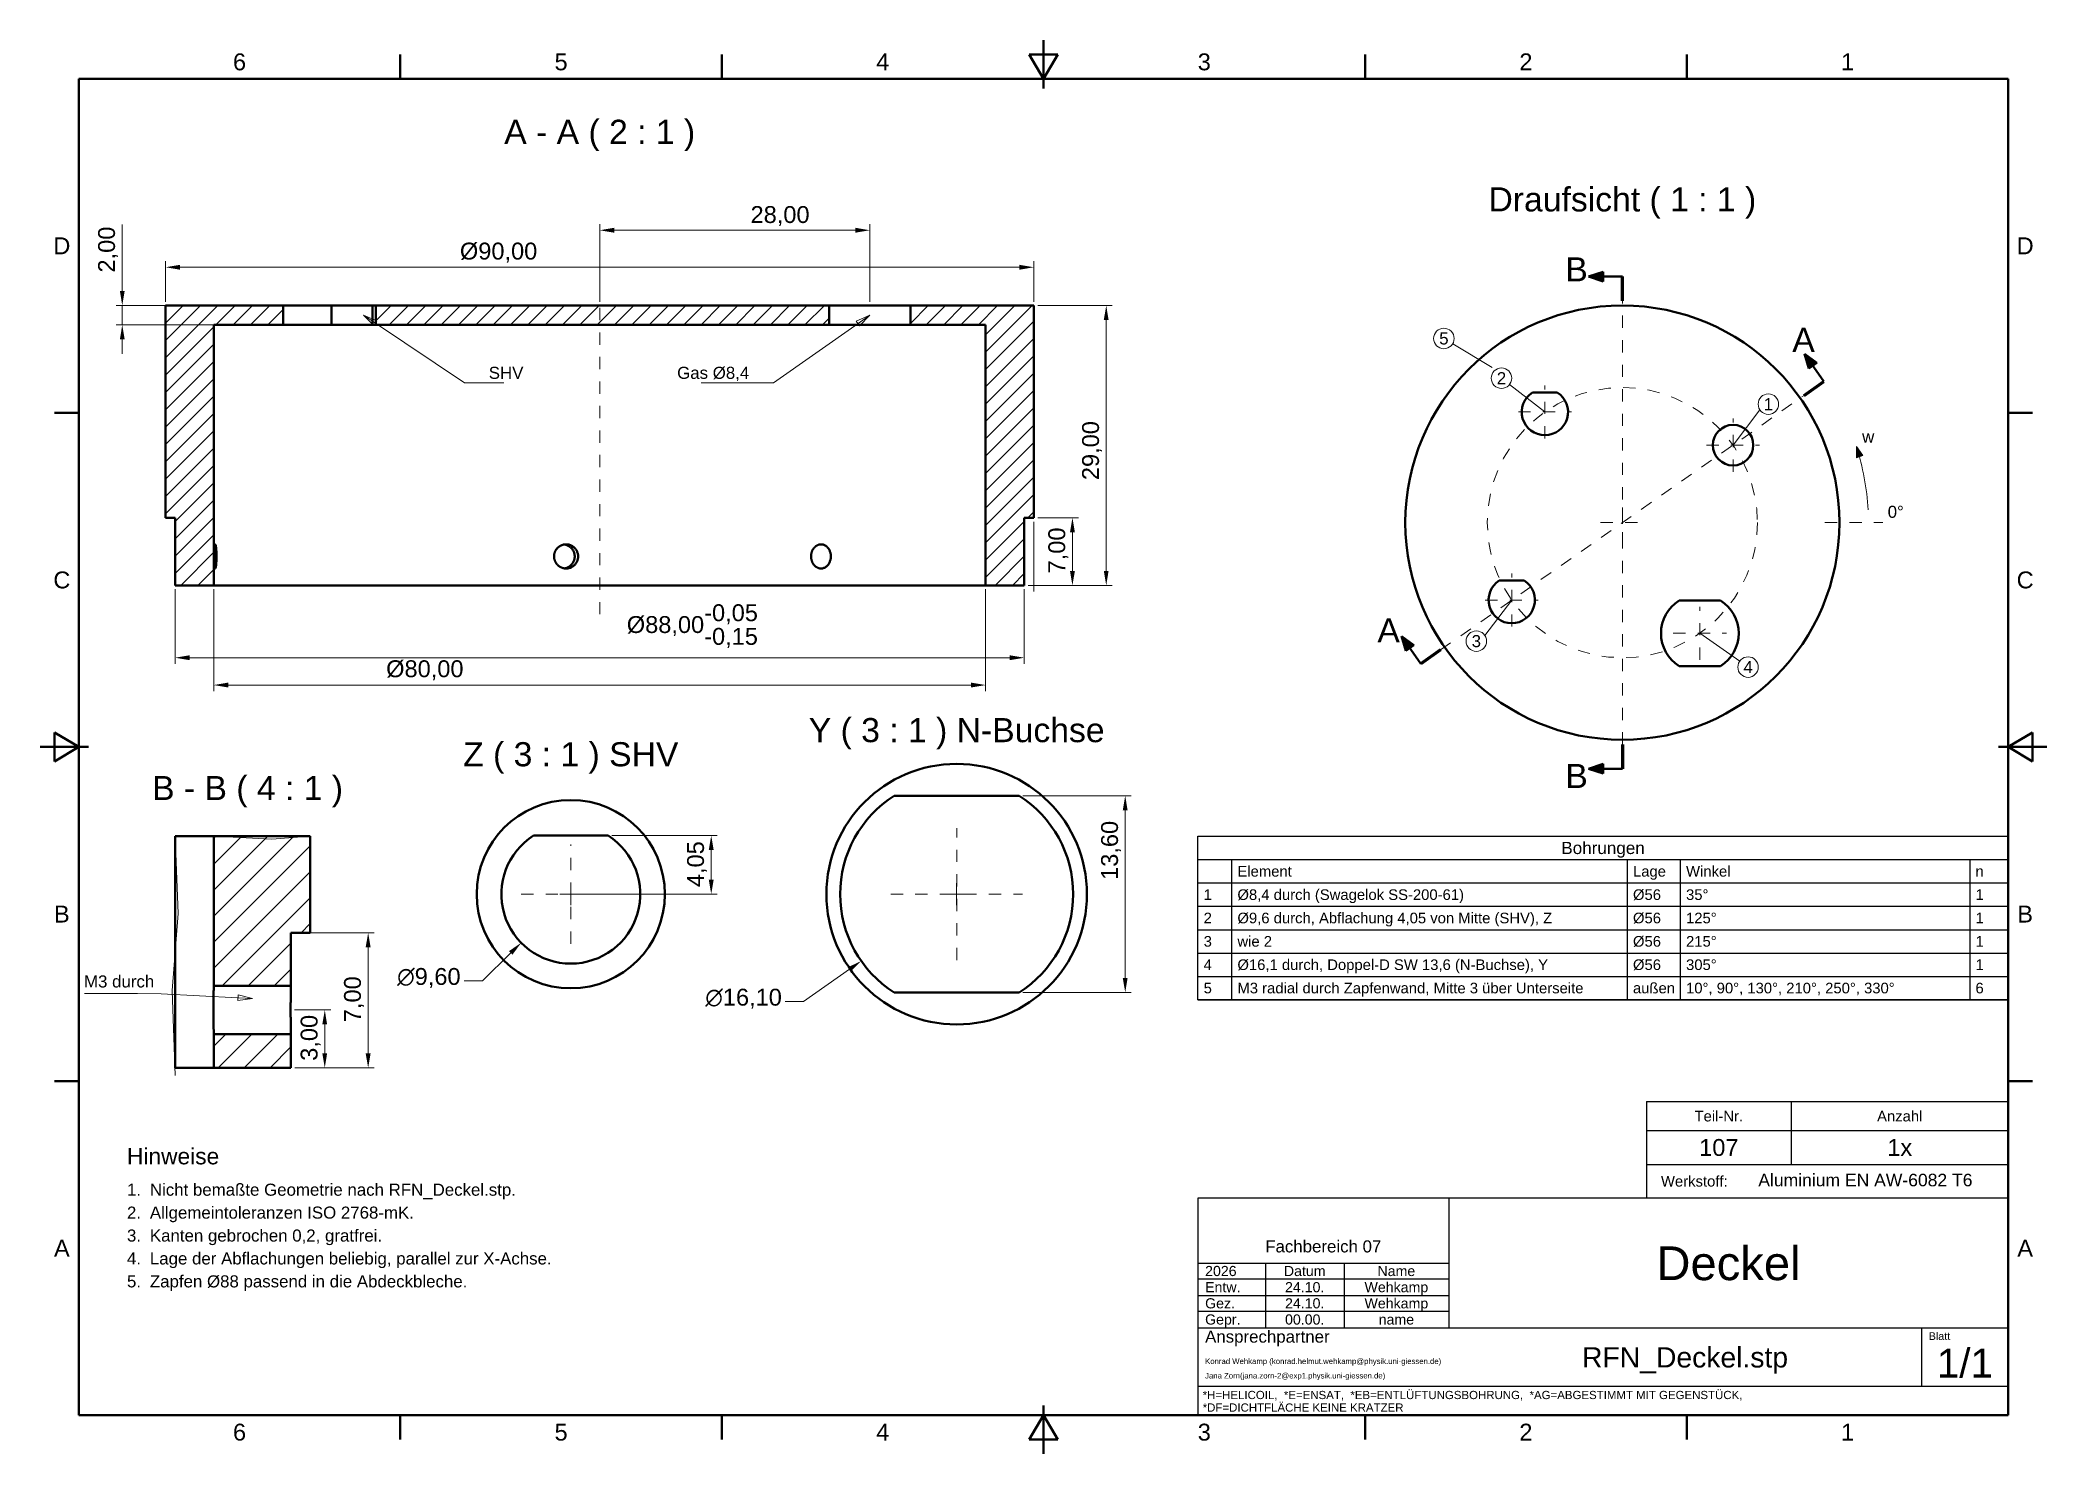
# Model space of a CAD drawing. Header units: inches. Extents: x 0.8 to 17.2, y 0.6 to 12.1.
import ezdxf
from ezdxf.enums import TextEntityAlignment as Align

# ---------------------------------------------------------------- set-up
doc = ezdxf.new("R2010")
doc.units = ezdxf.units.IN
doc.header["$MEASUREMENT"] = 0
doc.linetypes.add('CENTER2', pattern=[1.125, 0.75, -0.125, 0.125, -0.125])
doc.layers.get('0').update_dxf_attribs({"lineweight": 25})
for name, color, linetype, lineweight in [('BEMASSUNG', 7, 'Continuous', 18), ('MITTELLINIE', 7, 'CENTER2', 18), ('RAHMEN', 7, 'Continuous', 50), ('SCHNITTLINIE', 7, 'Continuous', 50), ('SCHRAFFUR', 7, 'Continuous', 18), ('SCHRIFTFELD', 7, 'Continuous', 25), ('SICHTKANTE', 7, 'Continuous', 50), ('TEXT', 7, 'Continuous', 18)]:
    doc.layers.add(name, color=color, linetype=linetype, lineweight=lineweight)
doc.styles.add('ISO_101', font='arial.ttf')
doc.styles.add('ISO_104', font='arial.ttf')
doc.styles.add('ISO_14', font='arial.ttf')
doc.styles.add('ISO_15', font='arial.ttf')
doc.styles.add('ISO_20', font='arial.ttf')
doc.styles.add('ISO_72', font='arial.ttf')
doc.styles.add('ISO_73', font='arial.ttf')
doc.styles.add('ISO_75', font='arial.ttf')
doc.styles.add('ISO_76', font='arial.ttf')
doc.styles.add('ISO_77', font='arial.ttf')
doc.styles.add('ISO_78', font='arial.ttf')
doc.styles.add('ISO_79', font='arial.ttf')
doc.styles.add('ISO_80', font='arial.ttf')
doc.styles.add('ISO_83', font='arial.ttf')
doc.styles.add('ISO_84', font='arial.ttf')
doc.styles.add('ISO_85', font='arial.ttf')
doc.styles.add('ISO_86', font='arial.ttf')
doc.styles.add('ISO_87', font='arial.ttf')
doc.styles.add('ISO_89', font='arial.ttf')
doc.styles.add('ISO_92', font='arial.ttf')
doc.styles.add('ISO_95', font='arial.ttf')
doc.styles.add('ISO_98', font='arial.ttf')
doc.styles.add('ISO_DWG_RFN', font='arial.ttf')
doc.dimstyles.new('DWG_RFN', dxfattribs={"dimtxt": 0.137795, "dimasz": 0.11811, "dimexe": 0.049213, "dimexo": 0.031496, "dimgap": 0.031496, "dimtad": 1, "dimlfac": 25.4, "dimtxsty": 'ISO_DWG_RFN', "dimcen": 2.5, "dimclrd": 7, "dimclre": 7, "dimclrt": 7, "dimadec": 1, "dimazin": 3, "dimtfac": 1, "dimtmove": 0, "dimatfit": 3, "dimfxl": 0, "dimlwd": 18, "dimlwe": 18})

msp = doc.modelspace()

# ---------------------------------------------------------------- texts
at = {"layer": 'RAHMEN', "style": 'ISO_14'}
for s, p in [('6', (2.44619, 11.93504)), ('5', (5.07087, 11.93504)), ('4', (7.69554, 11.93504)), ('3', (10.32021, 11.93504)), ('2', (12.94488, 11.93504)), ('1', (15.56955, 11.93504)), ('D', (0.99606, 10.43406)), ('D', (17.01969, 10.43406)), ('C', (0.99606, 7.70768)), ('C', (17.01969, 7.70768)), ('B', (0.99606, 4.9813)), ('B', (17.01969, 4.9813)), ('A', (0.99606, 2.25492)), ('A', (17.01969, 2.25492)), ('6', (2.44619, 0.75394)), ('5', (5.07087, 0.75394)), ('4', (7.69554, 0.75394)), ('3', (10.32021, 0.75394)), ('2', (12.94488, 0.75394)), ('1', (15.56955, 0.75394))]:
    msp.add_text(s, height=0.1378, dxfattribs=at).set_placement(p, align=Align.MIDDLE_CENTER)
at = {"layer": 'SCHRIFTFELD'}
for s, height, style, p in [('Teil-Nr.', 0.086614, 'ISO_72', (14.51969, 3.33268)), ('Anzahl', 0.086614, 'ISO_72', (15.99606, 3.33268)), ('Fachbereich 07', 0.0984252, 'ISO_75', (11.29134, 2.26969))]:
    msp.add_text(s, height=height, dxfattribs=dict(at, style=style)).set_placement(p, align=Align.MIDDLE_CENTER)
for s, height, style, p in [('Werkstoff:', 0.086614, 'ISO_73', (14.04724, 2.80118)), ('Ansprechpartner', 0.0984252, 'ISO_76', (10.32677, 1.53346)), ('Blatt', 0.062992, 'ISO_77', (16.23228, 1.5374))]:
    msp.add_text(s, height=height, dxfattribs=dict(at, style=style)).set_placement(p, align=Align.MIDDLE_LEFT)
at = {"layer": 'SCHRIFTFELD', "color": 8, "true_color": 0x808080, "style": 'ISO_80'}
for s, p in [('*H=HELICOIL,  *E=ENSAT,  *EB=ENTLÜFTUNGSBOHRUNG,  *AG=ABGESTIMMT MIT GEGENSTÜCK,', (10.30709, 1.05709)), ('*DF=DICHTFLÄCHE KEINE KRATZER', (10.30709, 0.95472))]:
    msp.add_text(s, height=0.0669291, dxfattribs=at).set_placement(p, align=Align.MIDDLE_LEFT)
at = {"layer": 'TEXT'}
for s, height, style, p in [('A - A ( 2 : 1 )', 0.1968504, 'ISO_20', (5.38583, 11.36417)), ('Draufsicht ( 1 : 1 )', 0.1968504, 'ISO_20', (13.73228, 10.81299)), ('B', 0.19685, 'ISO_20', (13.35827, 10.24213)), ('5', 0.09843, 'ISO_75', (12.27571, 9.6781)), ('A', 0.19685, 'ISO_20', (15.21089, 9.66711)), ('2', 0.09843, 'ISO_75', (12.74566, 9.35379)), ('1', 0.09843, 'ISO_75', (14.9241, 9.14198)), ('A', 0.19685, 'ISO_20', (11.82463, 7.29603)), ('3', 0.09843, 'ISO_75', (12.54047, 7.20841)), ('4', 0.09843, 'ISO_75', (14.75827, 6.9966)), ('Y ( 3 : 1 ) N-Buchse', 0.1968504, 'ISO_20', (8.29921, 6.48228)), ('Z ( 3 : 1 ) SHV', 0.1968504, 'ISO_20', (5.14961, 6.28543)), ('B - B ( 4 : 1 )', 0.1968504, 'ISO_20', (2.51181, 6.00984)), ('B', 0.19685, 'ISO_20', (13.35827, 6.10827)), ('Bohrungen', 0.099606, 'ISO_89', (13.5748, 5.52087)), ('Datum', 0.082677, 'ISO_85', (11.13976, 2.0689)), ('Name', 0.082677, 'ISO_85', (11.8878, 2.0689))]:
    msp.add_text(s, height=height, dxfattribs=dict(at, style=style)).set_placement(p, align=Align.MIDDLE_CENTER)
for s, height, style, p in [('SHV', 0.098425, 'ISO_78', (4.48031, 9.34843)), ('w', 0.09843, 'ISO_78', (15.68913, 8.82716)), ('0°', 0.098425, 'ISO_78', (15.89764, 8.21457)), ('Hinweise', 0.132874, 'ISO_104', (1.52756, 2.93898)), ('Nicht bemaßte Geometrie nach RFN_Deckel.stp.', 0.0984252, 'ISO_78', (1.71457, 2.68307)), ('1.', 0.098425, 'ISO_78', (1.52756, 2.68307)), ('2.', 0.098425, 'ISO_78', (1.52756, 2.49606)), ('Allgemeintoleranzen ISO 2768-mK.', 0.0984252, 'ISO_78', (1.71457, 2.49606)), ('3.', 0.098425, 'ISO_78', (1.52756, 2.30906)), ('Kanten gebrochen 0,2, gratfrei.', 0.0984252, 'ISO_78', (1.71457, 2.30906)), ('4.', 0.098425, 'ISO_78', (1.52756, 2.12205)), ('Lage der Abflachungen beliebig, parallel zur X-Achse.', 0.0984252, 'ISO_78', (1.71457, 2.12205)), ('5.', 0.098425, 'ISO_78', (1.52756, 1.93504)), ('Zapfen %%c88 passend in die Abdeckbleche.', 0.0984252, 'ISO_78', (1.71457, 1.93504))]:
    msp.add_text(s, height=height, dxfattribs=dict(at, style=style)).set_placement(p)
at = {"layer": 'TEXT', "style": 'ISO_79'}
for s, p in [('Gas Ø8,4', (6.6063, 9.34843)), ('M3 durch', (1.75015, 4.3821))]:
    msp.add_text(s, height=0.098425, dxfattribs=at).set_placement(p, align=Align.RIGHT)
at = {"layer": 'TEXT'}
for s, height, style, p in [('Element', 0.086614, 'ISO_73', (10.59055, 5.33031)), ('Lage', 0.086614, 'ISO_73', (13.8189, 5.33031)), ('Winkel', 0.086614, 'ISO_73', (14.25197, 5.33031)), ('n', 0.08661, 'ISO_73', (16.61417, 5.33031)), ('1', 0.08661, 'ISO_73', (10.31496, 5.13976)), ('Ø8,4 durch (Swagelok SS-200-61)', 0.0866142, 'ISO_73', (10.59055, 5.13976)), ('Ø56', 0.086614, 'ISO_73', (13.8189, 5.13976)), ('35°', 0.086614, 'ISO_73', (14.25197, 5.13976)), ('1', 0.08661, 'ISO_73', (16.61417, 5.13976)), ('2', 0.08661, 'ISO_73', (10.31496, 4.94921)), ('Ø9,6 durch, Abflachung 4,05 von Mitte (SHV), Z', 0.0866142, 'ISO_73', (10.59055, 4.94921)), ('Ø56', 0.086614, 'ISO_73', (13.8189, 4.94921)), ('125°', 0.086614, 'ISO_73', (14.25197, 4.94921)), ('1', 0.08661, 'ISO_73', (16.61417, 4.94921)), ('3', 0.08661, 'ISO_73', (10.31496, 4.75866)), ('wie 2', 0.086614, 'ISO_73', (10.59055, 4.75866)), ('Ø56', 0.086614, 'ISO_73', (13.8189, 4.75866)), ('215°', 0.086614, 'ISO_73', (14.25197, 4.75866)), ('1', 0.08661, 'ISO_73', (16.61417, 4.75866)), ('4', 0.08661, 'ISO_73', (10.31496, 4.56811)), ('Ø16,1 durch, Doppel-D SW 13,6 (N-Buchse), Y', 0.0866142, 'ISO_73', (10.59055, 4.56811)), ('Ø56', 0.086614, 'ISO_73', (13.8189, 4.56811)), ('305°', 0.086614, 'ISO_73', (14.25197, 4.56811)), ('1', 0.08661, 'ISO_73', (16.61417, 4.56811)), ('M3 radial durch Zapfenwand, Mitte 3 über Unterseite', 0.0866142, 'ISO_73', (10.59055, 4.37756)), ('außen', 0.086614, 'ISO_73', (13.8189, 4.37756)), ('10°, 90°, 130°, 210°, 250°, 330°', 0.0866142, 'ISO_73', (14.25197, 4.37756)), ('6', 0.08661, 'ISO_73', (16.61417, 4.37756)), ('5', 0.08661, 'ISO_73', (10.31496, 4.37756)), ('Entw.', 0.082677, 'ISO_84', (10.32677, 1.93701)), ('Gez.', 0.082677, 'ISO_84', (10.32677, 1.80512)), ('Gepr.', 0.082677, 'ISO_84', (10.32677, 1.67323)), ('Konrad Wehkamp (konrad.helmut.wehkamp@physik.uni-giessen.de)', 0.0452756, 'ISO_101', (10.32677, 1.33268)), ('Jana Zorn(jana.zorn-2@exp1.physik.uni-giessen.de)', 0.0452756, 'ISO_101', (10.32677, 1.21457))]:
    msp.add_text(s, height=height, dxfattribs=dict(at, style=style)).set_placement(p, align=Align.MIDDLE_LEFT)
at = {"layer": 'TEXT', "color": 5, "true_color": 0x0000ff}
for s, height, style, p in [('107', 0.137795, 'ISO_15', (14.51969, 3.07677)), ('1x', 0.137795, 'ISO_15', (15.99606, 3.07677)), ('Aluminium EN AW-6082 T6', 0.1023622, 'ISO_87', (15.71573, 2.81096)), ('Deckel', 0.275591, 'ISO_98', (14.59843, 2.13189)), ('24.10.', 0.082677, 'ISO_83', (11.13976, 1.93701)), ('Wehkamp', 0.082677, 'ISO_83', (11.8878, 1.93701)), ('24.10.', 0.082677, 'ISO_83', (11.13976, 1.80512)), ('Wehkamp', 0.082677, 'ISO_83', (11.8878, 1.80512)), ('00.00.', 0.082677, 'ISO_83', (11.13976, 1.67323)), ('name', 0.082677, 'ISO_83', (11.8878, 1.67323)), ('RFN_Deckel.stp', 0.1653543, 'ISO_95', (14.24409, 1.36417)), ('1/1', 0.23622, 'ISO_92', (16.52756, 1.31693))]:
    msp.add_text(s, height=height, dxfattribs=dict(at, style=style)).set_placement(p, align=Align.MIDDLE_CENTER)
at = {"layer": 'TEXT', "color": 5, "true_color": 0x0000ff, "style": 'ISO_86'}
msp.add_text('2026', height=0.082677, dxfattribs=at).set_placement((10.32677, 2.0689), align=Align.MIDDLE_LEFT)

# ---------------------------------------------------------------- blocks, each defined once
blk = doc.blocks.new('Leader Text1')
at = {"layer": 'BEMASSUNG', "color": 7, "lineweight": 18}
for p, q in [((7.591, 9.868), (7.48, 9.82)), ((7.494, 9.8), (7.591, 9.868)), ((7.507, 9.781), (7.591, 9.868)), ((7.494, 9.8), (6.803, 9.317)), ((7.48, 9.82), (7.507, 9.781)), ((6.803, 9.317), (6.646, 9.317))]:
    blk.add_line(p, q, dxfattribs=at)
at = {"layer": 'BEMASSUNG', "color": 7, "lineweight": 18, "flags": 128}
blk.add_lwpolyline([(7.507, 9.781), (7.591, 9.868), (7.48, 9.82), (7.507, 9.781)], dxfattribs=at)
at = {"layer": 'BEMASSUNG', "color": 7}
blk.add_solid([(7.507, 9.781), (7.591, 9.868), (7.48, 9.82), (7.507, 9.781)], dxfattribs=at)
blk = doc.blocks.new('Leader Text2')
at = {"layer": 'BEMASSUNG', "color": 7, "lineweight": 18}
for p, q in [((3.555, 9.803), (3.457, 9.868)), ((3.568, 9.822), (3.457, 9.868)), ((3.457, 9.868), (3.542, 9.783)), ((3.542, 9.783), (3.568, 9.822)), ((3.555, 9.803), (4.283, 9.317)), ((4.283, 9.317), (4.441, 9.317))]:
    blk.add_line(p, q, dxfattribs=at)
at = {"layer": 'BEMASSUNG', "color": 7, "lineweight": 18, "flags": 128}
blk.add_lwpolyline([(3.568, 9.822), (3.457, 9.868), (3.542, 9.783), (3.568, 9.822)], dxfattribs=at)
at = {"layer": 'BEMASSUNG', "color": 7}
blk.add_solid([(3.568, 9.822), (3.457, 9.868), (3.542, 9.783), (3.568, 9.822)], dxfattribs=at)
blk = doc.blocks.new('Leader Text3')
at = {"layer": 'BEMASSUNG', "color": 7, "lineweight": 18}
for p, q in [((1.807, 4.331), (1.613, 4.334)), ((2.433, 4.299), (1.807, 4.331)), ((2.434, 4.323), (2.432, 4.276)), ((2.432, 4.276), (2.551, 4.293)), ((2.433, 4.299), (2.551, 4.293)), ((2.551, 4.293), (2.434, 4.323))]:
    blk.add_line(p, q, dxfattribs=at)
at = {"layer": 'BEMASSUNG', "color": 7, "lineweight": 18, "flags": 128}
blk.add_lwpolyline([(2.432, 4.276), (2.551, 4.293), (2.434, 4.323), (2.432, 4.276)], dxfattribs=at)
at = {"layer": 'BEMASSUNG', "color": 7}
blk.add_solid([(2.432, 4.276), (2.551, 4.293), (2.434, 4.323), (2.432, 4.276)], dxfattribs=at)
blk = doc.blocks.new('Hatch_1')
at = {"layer": 'SCHRAFFUR', "color": 7, "linetype": 'Continuous', "lineweight": 18}
for p, q in [((7.181, 9.444), (7.186, 9.449)), ((7.181, 9.302), (7.327, 9.449)), ((7.311, 9.291), (7.469, 9.449)), ((7.453, 9.291), (7.61, 9.449)), ((7.594, 9.291), (7.752, 9.449)), ((7.736, 9.291), (7.893, 9.449)), ((7.795, 9.209), (8.035, 9.449)), ((7.795, 9.068), (8.176, 9.449)), ((7.795, 8.927), (8.189, 9.32)), ((7.795, 8.785), (8.189, 9.179)), ((7.795, 8.644), (8.189, 9.038)), ((7.795, 8.502), (8.189, 8.896)), ((7.795, 8.361), (8.189, 8.755)), ((7.795, 8.22), (8.189, 8.613)), ((7.795, 8.078), (8.189, 8.472)), ((7.795, 7.937), (8.189, 8.33)), ((7.795, 7.795), (8.189, 8.189)), ((7.795, 7.654), (8.189, 8.048)), ((7.795, 7.512), (8.189, 7.906)), ((8.141, 7.717), (8.189, 7.765)), ((7.795, 7.371), (8.11, 7.686)), ((7.795, 7.23), (8.11, 7.545)), ((7.872, 7.165), (8.11, 7.403)), ((8.014, 7.165), (8.11, 7.262))]:
    blk.add_line(p, q, dxfattribs=at)
blk = doc.blocks.new('Hatch_2')
at = {"layer": 'SCHRAFFUR', "color": 7, "linetype": 'Continuous', "lineweight": 18}
for p, q in [((1.102, 9.446), (1.105, 9.449)), ((1.102, 9.305), (1.246, 9.449)), ((1.102, 9.163), (1.388, 9.449)), ((1.102, 9.022), (1.529, 9.449)), ((1.513, 9.291), (1.671, 9.449)), ((1.655, 9.291), (1.812, 9.449)), ((1.796, 9.291), (1.953, 9.449)), ((1.937, 9.291), (2.063, 9.417)), ((1.102, 8.881), (1.496, 9.274)), ((1.102, 8.739), (1.496, 9.133)), ((1.102, 8.598), (1.496, 8.991)), ((1.102, 8.456), (1.496, 8.85)), ((1.102, 8.315), (1.496, 8.709)), ((1.102, 8.173), (1.496, 8.567)), ((1.102, 8.032), (1.496, 8.426)), ((1.102, 7.891), (1.496, 8.284)), ((1.102, 7.749), (1.496, 8.143)), ((1.181, 7.686), (1.496, 8.001)), ((1.181, 7.545), (1.496, 7.86)), ((1.181, 7.404), (1.496, 7.719)), ((1.181, 7.262), (1.496, 7.577)), ((1.226, 7.165), (1.496, 7.436)), ((1.367, 7.165), (1.496, 7.294))]:
    blk.add_line(p, q, dxfattribs=at)
blk = doc.blocks.new('Hatch_3')
at = {"layer": 'SCHRAFFUR', "color": 7, "linetype": 'Continuous', "lineweight": 18}
for p, q in [((2.819, 9.324), (2.943, 9.449)), ((2.927, 9.291), (3.085, 9.449)), ((3.069, 9.291), (3.226, 9.449)), ((3.21, 9.291), (3.368, 9.449)), ((3.352, 9.291), (3.509, 9.449)), ((3.493, 9.291), (3.651, 9.449)), ((3.634, 9.291), (3.792, 9.449)), ((3.776, 9.291), (3.933, 9.449)), ((3.917, 9.291), (4.075, 9.449)), ((4.059, 9.291), (4.216, 9.449)), ((4.2, 9.291), (4.358, 9.449)), ((4.342, 9.291), (4.499, 9.449)), ((4.483, 9.291), (4.64, 9.449)), ((4.624, 9.291), (4.782, 9.449)), ((4.766, 9.291), (4.923, 9.449)), ((4.907, 9.291), (5.065, 9.449)), ((5.049, 9.291), (5.206, 9.449)), ((5.19, 9.291), (5.348, 9.449)), ((5.332, 9.291), (5.489, 9.449)), ((5.473, 9.291), (5.63, 9.449)), ((5.614, 9.291), (5.772, 9.449)), ((5.756, 9.291), (5.913, 9.449)), ((5.897, 9.291), (6.055, 9.449)), ((6.039, 9.291), (6.196, 9.449)), ((6.18, 9.291), (6.338, 9.449)), ((6.321, 9.291), (6.479, 9.449)), ((6.463, 9.291), (6.52, 9.348))]:
    blk.add_line(p, q, dxfattribs=at)
blk = doc.blocks.new('Hatch_4')
at = {"layer": 'SCHRAFFUR', "color": 7, "linetype": 'Continuous', "lineweight": 18}
for p, q in [((1.496, 3.405), (1.595, 3.504)), ((1.531, 3.228), (1.807, 3.504)), ((1.743, 3.228), (2.019, 3.504)), ((1.956, 3.228), (2.126, 3.399))]:
    blk.add_line(p, q, dxfattribs=at)
blk = doc.blocks.new('Hatch_5')
at = {"layer": 'SCHRAFFUR', "color": 7, "linetype": 'Continuous', "lineweight": 18}
for p, q in [((1.496, 5.102), (1.512, 5.118)), ((1.496, 4.89), (1.724, 5.118)), ((1.496, 4.678), (1.936, 5.118)), ((1.496, 4.466), (2.148, 5.118)), ((1.496, 4.254), (2.283, 5.041)), ((1.496, 4.042), (2.283, 4.829)), ((1.564, 3.898), (2.283, 4.617)), ((2.209, 4.331), (2.283, 4.405)), ((1.776, 3.898), (2.126, 4.247)), ((1.988, 3.898), (2.126, 4.035))]:
    blk.add_line(p, q, dxfattribs=at)
blk = doc.blocks.new('*D15')
at = {"layer": 'BEMASSUNG', "color": 7, "lineweight": 18, "transparency": 16777216}
for p, q in [((8.961, 8.215), (9.293, 8.215)), ((9.244, 7.781), (9.244, 8.096)), ((8.961, 7.663), (9.293, 7.663))]:
    blk.add_line(p, q, dxfattribs=at)
at = {"layer": 'BEMASSUNG', "color": 7, "transparency": 16777216}
for points in [[(9.224, 8.096), (9.264, 8.096), (9.244, 8.215)], [(9.224, 7.781), (9.264, 7.781), (9.244, 7.663)]]:
    blk.add_solid(points, dxfattribs=at)
at = {"layer": 'Defpoints', "color": 0, "transparency": 16777216}
for p in [(8.929, 8.215), (9.244, 8.215), (8.929, 7.663)]:
    blk.add_point(p, dxfattribs=at)
at = {"layer": 'BEMASSUNG', "color": 7, "lineweight": 18, "transparency": 16777216, "insert": (9.047, 7.761), "char_height": 0.1378, "attachment_point": 1, "rotation": 90, "style": 'ISO_DWG_RFN'}
blk.add_mtext('\\A1;{7,00}', dxfattribs=at)
blk = doc.blocks.new('*D16')
at = {"layer": 'BEMASSUNG', "color": 7, "lineweight": 18, "transparency": 16777216}
for p, q in [((1.489, 10.065), (1.489, 10.607)), ((2.982, 9.947), (1.44, 9.947)), ((1.489, 9.789), (1.489, 9.947)), ((2.982, 9.789), (1.44, 9.789)), ((1.489, 9.671), (1.489, 9.553))]:
    blk.add_line(p, q, dxfattribs=at)
at = {"layer": 'BEMASSUNG', "color": 7, "transparency": 16777216}
for points in [[(1.47, 10.065), (1.509, 10.065), (1.489, 9.947)], [(1.47, 9.671), (1.509, 9.671), (1.489, 9.789)]]:
    blk.add_solid(points, dxfattribs=at)
at = {"layer": 'Defpoints', "color": 0, "transparency": 16777216}
for p in [(1.489, 9.947), (3.013, 9.947), (3.013, 9.789)]:
    blk.add_point(p, dxfattribs=at)
at = {"layer": 'BEMASSUNG', "color": 7, "lineweight": 18, "transparency": 16777216, "insert": (1.292, 10.216), "char_height": 0.1378, "attachment_point": 1, "rotation": 90, "style": 'ISO_DWG_RFN'}
blk.add_mtext('\\A1;{2,00}', dxfattribs=at)
blk = doc.blocks.new('*D17')
at = {"layer": 'BEMASSUNG', "color": 7, "lineweight": 18, "transparency": 16777216}
for p, q in [((5.386, 9.978), (5.386, 10.61)), ((5.504, 10.561), (7.472, 10.561)), ((7.591, 9.978), (7.591, 10.61))]:
    blk.add_line(p, q, dxfattribs=at)
at = {"layer": 'BEMASSUNG', "color": 7, "transparency": 16777216}
for points in [[(5.504, 10.581), (5.504, 10.541), (5.386, 10.561)], [(7.472, 10.581), (7.472, 10.541), (7.591, 10.561)]]:
    blk.add_solid(points, dxfattribs=at)
at = {"layer": 'Defpoints', "color": 0, "transparency": 16777216}
for p in [(7.591, 10.561), (5.386, 9.947), (7.591, 9.947)]:
    blk.add_point(p, dxfattribs=at)
at = {"layer": 'BEMASSUNG', "color": 7, "lineweight": 18, "transparency": 16777216, "insert": (6.617, 10.758), "char_height": 0.1378, "attachment_point": 1, "style": 'ISO_DWG_RFN'}
blk.add_mtext('\\A1;{28,00}', dxfattribs=at)
blk = doc.blocks.new('*D18')
at = {"layer": 'BEMASSUNG', "color": 7, "lineweight": 18, "transparency": 16777216}
for p, q in [((5.06, 5.144), (5.24, 5.144)), ((5.15, 5.054), (5.15, 5.234)), ((4.428, 4.437), (4.66, 4.664)), ((4.279, 4.437), (4.428, 4.437))]:
    blk.add_line(p, q, dxfattribs=at)
at = {"layer": 'BEMASSUNG', "color": 7, "transparency": 16777216}
blk.add_solid([(4.646, 4.679), (4.674, 4.65), (4.745, 4.747)], dxfattribs=at)
at = {"layer": 'Defpoints', "color": 0, "transparency": 16777216}
for p in [(5.555, 5.54), (4.745, 4.747)]:
    blk.add_point(p, dxfattribs=at)
at = {"layer": 'BEMASSUNG', "color": 7, "lineweight": 18, "transparency": 16777216, "insert": (3.733, 4.541), "char_height": 0.1378, "attachment_point": 1, "style": 'ISO_DWG_RFN'}
blk.add_mtext('\\A1;{\\fAIGDT|b0|i0;\\ln}\\fArial|b0|i0;{\\H0.1378;9,60}', dxfattribs=at)
blk = doc.blocks.new('*D19')
at = {"layer": 'BEMASSUNG', "color": 7, "lineweight": 18, "transparency": 16777216}
for p, q in [((5.485, 5.622), (6.345, 5.622)), ((6.296, 5.262), (6.296, 5.504)), ((5.181, 5.144), (6.345, 5.144))]:
    blk.add_line(p, q, dxfattribs=at)
at = {"layer": 'BEMASSUNG', "color": 7, "transparency": 16777216}
for points in [[(6.276, 5.504), (6.316, 5.504), (6.296, 5.622)], [(6.276, 5.262), (6.316, 5.262), (6.296, 5.144)]]:
    blk.add_solid(points, dxfattribs=at)
at = {"layer": 'Defpoints', "color": 0, "transparency": 16777216}
for p in [(5.454, 5.622), (6.296, 5.622), (5.15, 5.144)]:
    blk.add_point(p, dxfattribs=at)
at = {"layer": 'BEMASSUNG', "color": 7, "lineweight": 18, "transparency": 16777216, "insert": (6.099, 5.201), "char_height": 0.1378, "attachment_point": 1, "rotation": 90, "style": 'ISO_DWG_RFN'}
blk.add_mtext('\\A1;{4,05}', dxfattribs=at)
blk = doc.blocks.new('*D20')
at = {"layer": 'BEMASSUNG', "color": 7, "lineweight": 18, "transparency": 16777216}
for p, q in [((8.84, 5.947), (9.724, 5.947)), ((9.675, 4.459), (9.675, 5.829)), ((8.84, 4.341), (9.724, 4.341))]:
    blk.add_line(p, q, dxfattribs=at)
at = {"layer": 'BEMASSUNG', "color": 7, "transparency": 16777216}
for points in [[(9.655, 5.829), (9.694, 5.829), (9.675, 5.947)], [(9.655, 4.459), (9.694, 4.459), (9.675, 4.341)]]:
    blk.add_solid(points, dxfattribs=at)
at = {"layer": 'Defpoints', "color": 0, "transparency": 16777216}
for p in [(8.808, 5.947), (9.675, 5.947), (8.808, 4.341)]:
    blk.add_point(p, dxfattribs=at)
at = {"layer": 'BEMASSUNG', "color": 7, "lineweight": 18, "transparency": 16777216, "insert": (9.478, 5.26), "char_height": 0.1378, "attachment_point": 1, "rotation": 90, "style": 'ISO_DWG_RFN'}
blk.add_mtext('\\A1;{13,60}', dxfattribs=at)
blk = doc.blocks.new('*D21')
at = {"layer": 'BEMASSUNG', "color": 7, "lineweight": 18, "transparency": 16777216}
for p, q in [((2.895, 4.199), (3.191, 4.199)), ((3.142, 3.844), (3.142, 4.081)), ((2.898, 3.726), (3.191, 3.726))]:
    blk.add_line(p, q, dxfattribs=at)
at = {"layer": 'BEMASSUNG', "color": 7, "transparency": 16777216}
for points in [[(3.122, 4.081), (3.161, 4.081), (3.142, 4.199)], [(3.122, 3.844), (3.161, 3.844), (3.142, 3.726)]]:
    blk.add_solid(points, dxfattribs=at)
at = {"layer": 'Defpoints', "color": 0, "transparency": 16777216}
for p in [(2.863, 4.199), (3.142, 4.199), (2.866, 3.726)]:
    blk.add_point(p, dxfattribs=at)
at = {"layer": 'BEMASSUNG', "color": 7, "lineweight": 18, "transparency": 16777216, "insert": (2.945, 3.784), "char_height": 0.1378, "attachment_point": 1, "rotation": 90, "style": 'ISO_DWG_RFN'}
blk.add_mtext('\\A1;{3,00}', dxfattribs=at)
blk = doc.blocks.new('*D22')
at = {"layer": 'BEMASSUNG', "color": 7, "lineweight": 18, "transparency": 16777216}
for p, q in [((2.898, 4.829), (3.545, 4.829)), ((3.496, 3.844), (3.496, 4.711)), ((2.898, 3.726), (3.545, 3.726))]:
    blk.add_line(p, q, dxfattribs=at)
at = {"layer": 'BEMASSUNG', "color": 7, "transparency": 16777216}
for points in [[(3.476, 4.711), (3.516, 4.711), (3.496, 4.829)], [(3.476, 3.844), (3.516, 3.844), (3.496, 3.726)]]:
    blk.add_solid(points, dxfattribs=at)
at = {"layer": 'Defpoints', "color": 0, "transparency": 16777216}
for p in [(2.866, 4.829), (3.496, 4.829), (2.866, 3.726)]:
    blk.add_point(p, dxfattribs=at)
at = {"layer": 'BEMASSUNG', "color": 7, "lineweight": 18, "transparency": 16777216, "insert": (3.299, 4.099), "char_height": 0.1378, "attachment_point": 1, "rotation": 90, "style": 'ISO_DWG_RFN'}
blk.add_mtext('\\A1;{7,00}', dxfattribs=at)
blk = doc.blocks.new('*D23')
at = {"layer": 'BEMASSUNG', "color": 7, "lineweight": 18, "transparency": 16777216}
for p, q in [((8.209, 5.144), (8.389, 5.144)), ((8.299, 5.054), (8.299, 5.234)), ((7.049, 4.269), (7.424, 4.531)), ((6.9, 4.269), (7.049, 4.269))]:
    blk.add_line(p, q, dxfattribs=at)
at = {"layer": 'BEMASSUNG', "color": 7, "transparency": 16777216}
blk.add_solid([(7.412, 4.547), (7.435, 4.514), (7.52, 4.598)], dxfattribs=at)
at = {"layer": 'Defpoints', "color": 0, "transparency": 16777216}
for p in [(9.078, 5.689), (7.52, 4.598)]:
    blk.add_point(p, dxfattribs=at)
at = {"layer": 'BEMASSUNG', "color": 7, "lineweight": 18, "transparency": 16777216, "insert": (6.248, 4.372), "char_height": 0.1378, "attachment_point": 1, "style": 'ISO_DWG_RFN'}
blk.add_mtext('\\A1;{\\fAIGDT|b0|i0;\\ln}\\fArial|b0|i0;{\\H0.1378;16,10}', dxfattribs=at)
blk = doc.blocks.new('*D24')
at = {"layer": 'BEMASSUNG', "color": 7, "lineweight": 18, "transparency": 16777216}
for p, q in [((1.843, 9.978), (1.843, 10.308)), ((1.961, 10.259), (8.811, 10.259)), ((8.929, 9.978), (8.929, 10.308))]:
    blk.add_line(p, q, dxfattribs=at)
at = {"layer": 'BEMASSUNG', "color": 7, "transparency": 16777216}
for points in [[(1.961, 10.279), (1.961, 10.239), (1.843, 10.259)], [(8.811, 10.279), (8.811, 10.239), (8.929, 10.259)]]:
    blk.add_solid(points, dxfattribs=at)
at = {"layer": 'Defpoints', "color": 0, "transparency": 16777216}
for p in [(8.929, 10.259), (1.843, 9.947), (8.929, 9.947)]:
    blk.add_point(p, dxfattribs=at)
at = {"layer": 'BEMASSUNG', "color": 7, "lineweight": 18, "transparency": 16777216, "insert": (4.245, 10.46), "char_height": 0.1378, "attachment_point": 1, "style": 'ISO_DWG_RFN'}
blk.add_mtext('\\A1;{Ø90,00}', dxfattribs=at)
blk = doc.blocks.new('*D25')
at = {"layer": 'BEMASSUNG', "color": 7, "lineweight": 18, "transparency": 16777216}
for p, q in [((1.921, 7.632), (1.921, 7.024)), ((8.85, 7.632), (8.85, 7.024)), ((2.039, 7.073), (8.732, 7.073))]:
    blk.add_line(p, q, dxfattribs=at)
at = {"layer": 'BEMASSUNG', "color": 7, "transparency": 16777216}
for points in [[(2.039, 7.093), (2.039, 7.053), (1.921, 7.073)], [(8.732, 7.093), (8.732, 7.053), (8.85, 7.073)]]:
    blk.add_solid(points, dxfattribs=at)
at = {"layer": 'Defpoints', "color": 0, "transparency": 16777216}
for p in [(1.921, 7.663), (8.85, 7.663), (8.85, 7.073)]:
    blk.add_point(p, dxfattribs=at)
at = {"layer": 'BEMASSUNG', "color": 7, "lineweight": 18, "transparency": 16777216, "insert": (5.607, 7.509), "char_height": 0.1378, "attachment_point": 1, "style": 'ISO_DWG_RFN'}
blk.add_mtext('\\A1;{Ø88,00\\S-0,05^ -0,15;}', dxfattribs=at)
blk = doc.blocks.new('*D26')
at = {"layer": 'BEMASSUNG', "color": 7, "lineweight": 18, "transparency": 16777216}
for p, q in [((2.236, 7.632), (2.236, 6.801)), ((8.535, 7.632), (8.535, 6.801)), ((2.354, 6.85), (8.417, 6.85))]:
    blk.add_line(p, q, dxfattribs=at)
at = {"layer": 'BEMASSUNG', "color": 7, "transparency": 16777216}
for points in [[(2.354, 6.87), (2.354, 6.83), (2.236, 6.85)], [(8.417, 6.87), (8.417, 6.83), (8.535, 6.85)]]:
    blk.add_solid(points, dxfattribs=at)
at = {"layer": 'Defpoints', "color": 0, "transparency": 16777216}
for p in [(2.236, 7.663), (8.535, 7.663), (8.535, 6.85)]:
    blk.add_point(p, dxfattribs=at)
at = {"layer": 'BEMASSUNG', "color": 7, "lineweight": 18, "transparency": 16777216, "insert": (3.643, 7.052), "char_height": 0.1378, "attachment_point": 1, "style": 'ISO_DWG_RFN'}
blk.add_mtext('\\A1;{Ø80,00}', dxfattribs=at)
blk = doc.blocks.new('*D27')
at = {"layer": 'BEMASSUNG', "color": 7, "lineweight": 18, "transparency": 16777216}
for p, q in [((8.961, 9.947), (9.569, 9.947)), ((9.52, 7.781), (9.52, 9.829)), ((8.961, 7.663), (9.569, 7.663))]:
    blk.add_line(p, q, dxfattribs=at)
at = {"layer": 'BEMASSUNG', "color": 7, "transparency": 16777216}
for points in [[(9.5, 9.829), (9.539, 9.829), (9.52, 9.947)], [(9.5, 7.781), (9.539, 7.781), (9.52, 7.663)]]:
    blk.add_solid(points, dxfattribs=at)
at = {"layer": 'Defpoints', "color": 0, "transparency": 16777216}
for p in [(8.929, 9.947), (9.52, 9.947), (8.929, 7.663)]:
    blk.add_point(p, dxfattribs=at)
at = {"layer": 'BEMASSUNG', "color": 7, "lineweight": 18, "transparency": 16777216, "insert": (9.323, 8.522), "char_height": 0.1378, "attachment_point": 1, "rotation": 90, "style": 'ISO_DWG_RFN'}
blk.add_mtext('\\A1;{29,00}', dxfattribs=at)

# ---------------------------------------------------------------- dimensions: what is measured, and where the dimension line sits
at = {"layer": 'BEMASSUNG', "color": 7, "lineweight": 18}
for base, p1, p2, angle, text, override, picture, middle in [((7.59055, 10.56094), (5.38583, 9.94685), (7.59055, 9.94685), 180, '{<>}', {"dimgap": 0.031496, "dimdec": 2, "dimlfac": 12.7, "dimsah": 1, "dimtol": 0, "dimlim": 0, "dimtp": 0, "dimtm": 0, "dimtdec": 2, "dimtofl": 0, "dimatfit": 1}, '*D17', (6.85022, 10.56094)), ((1.48931, 9.94685), (3.01344, 9.78937), (3.01344, 9.94685), 90, '{<>}', {"dimgap": 0.031496, "dimdec": 2, "dimlfac": 12.7, "dimsah": 1, "dimtol": 0, "dimlim": 0, "dimtp": 0, "dimtm": 0, "dimtdec": 2, "dimtofl": 1, "dimatfit": 1}, '*D16', (1.48931, 10.39607)), ((8.92913, 10.25882), (1.84252, 9.94685), (8.92913, 9.94685), 180, '{Ø<>}', {"dimgap": 0.031496, "dimdec": 2, "dimlfac": 12.7, "dimsah": 1, "dimtol": 0, "dimlim": 0, "dimtp": 0, "dimtm": 0, "dimtdec": 2, "dimtofl": 0, "dimatfit": 1}, '*D24', (4.55177, 10.25882)), ((9.51969, 9.94685), (8.92913, 7.66339), (8.92913, 9.94685), 90, '{<>}', {"dimgap": 0.031496, "dimdec": 2, "dimlfac": 12.7, "dimsah": 1, "dimtol": 0, "dimlim": 0, "dimtp": 0, "dimtm": 0, "dimtdec": 2, "dimtofl": 0, "dimatfit": 1}, '*D27', (9.51969, 8.75509)), ((9.24409, 8.21457), (8.92913, 7.66339), (8.92913, 8.21457), 90, '{<>}', {"dimgap": 0.031496, "dimdec": 2, "dimlfac": 12.7, "dimsah": 1, "dimtol": 0, "dimlim": 0, "dimtp": 0, "dimtm": 0, "dimtdec": 2, "dimtofl": 0, "dimatfit": 1}, '*D15', (9.24409, 7.93898)), ((8.85039, 7.07283), (1.92126, 7.66339), (8.85039, 7.66339), 180, '{Ø<>}', {"dimgap": 0.031496, "dimdec": 2, "dimlfac": 12.7, "dimsah": 1, "dimtol": 1, "dimlim": 0, "dimtp": -0.05, "dimtm": 0.15, "dimtdec": 2, "dimtofl": 0, "dimatfit": 1}, '*D25', (6.13145, 7.07283)), ((8.53543, 6.84997), (2.23622, 7.66339), (8.53543, 7.66339), 180, '{Ø<>}', {"dimgap": 0.031496, "dimdec": 2, "dimlfac": 12.7, "dimsah": 1, "dimtol": 0, "dimlim": 0, "dimtp": 0, "dimtm": 0, "dimtdec": 2, "dimtofl": 0, "dimatfit": 1}, '*D26', (3.95014, 6.84997)), ((9.67469, 5.94685), (8.80808, 4.34055), (8.80808, 5.94685), 90, '{<>}', {"dimgap": 0.031496, "dimdec": 2, "dimlfac": 8.466667, "dimsah": 1, "dimtol": 0, "dimlim": 0, "dimtp": 0, "dimtm": 0, "dimtdec": 2, "dimtofl": 0, "dimatfit": 1}, '*D20', (9.67469, 5.48553)), ((6.29614, 5.62205), (5.14961, 5.1437), (5.4539, 5.62205), 90, '{<>}', {"dimgap": 0.031496, "dimdec": 2, "dimlfac": 8.466667, "dimsah": 1, "dimtol": 0, "dimlim": 0, "dimtp": 0, "dimtm": 0, "dimtdec": 2, "dimtofl": 0, "dimatfit": 1}, '*D19', (6.29614, 5.38287)), ((3.49606, 4.82874), (2.86614, 3.72638), (2.86614, 4.82874), 90, '{<>}', {"dimgap": 0.031496, "dimdec": 2, "dimlfac": 6.35, "dimsah": 1, "dimtol": 0, "dimlim": 0, "dimtp": 0, "dimtm": 0, "dimtdec": 2, "dimtofl": 0, "dimatfit": 1}, '*D22', (3.49606, 4.27756)), ((3.14173, 4.19882), (2.86614, 3.72638), (2.86334, 4.19882), 90, '{<>}', {"dimgap": 0.031496, "dimdec": 2, "dimlfac": 6.35, "dimsah": 1, "dimtol": 0, "dimlim": 0, "dimtp": 0, "dimtm": 0, "dimtdec": 2, "dimtofl": 0, "dimatfit": 1}, '*D21', (3.14173, 3.9626))]:
    dim = msp.add_linear_dim(base=base, p1=p1, p2=p2, angle=angle, text=text, dimstyle='DWG_RFN', override=override, dxfattribs=at)
    dim.commit()
    dim.dimension.update_dxf_attribs({"geometry": picture, "text_midpoint": middle, "dimtype": 160})
for p1, p2, text, picture, middle in [((9.07805, 5.68905), (7.52037, 4.59835), '{\\fAIGDT|b0|i0;\\ln}\\fArial|b0|i0;{\\H0.1378;16,10}', '*D23', (6.5582, 4.26858)), ((5.5547, 5.54032), (4.74451, 4.74708), '{\\fAIGDT|b0|i0;\\ln}\\fArial|b0|i0;{\\H0.1378;9,60}', '*D18', (3.99004, 4.43693))]:
    dim = msp.add_diameter_dim_2p(p1=p1, p2=p2, text=text, dimstyle='DWG_RFN', override={"dimgap": 0.031496, "dimtad": 0, "dimtih": 1, "dimtoh": 1, "dimdec": 2, "dimlfac": 25.4, "dimsah": 1, "dimtol": 0, "dimlim": 0, "dimtp": 0, "dimtm": 0, "dimtdec": 2, "dimtofl": 0}, dxfattribs=at)
    dim.commit()
    dim.dimension.update_dxf_attribs({"geometry": picture, "text_midpoint": middle, "dimtype": 163})

# ---------------------------------------------------------------- hatches: boundary and pattern name
at = {"layer": 'BEMASSUNG'}
msp.add_hatch(color=7, dxfattribs=at).paths.add_polyline_path([(15.69486, 8.72181), (15.64244, 8.70477), (15.64189, 8.79566)])
at = {"layer": 'SCHNITTLINIE'}
for points in [[(13.5748, 10.22244), (13.5748, 10.1437), (13.45669, 10.18307)], [(15.31896, 9.47845), (15.25446, 9.43328), (15.21897, 9.55262)], [(12.02945, 7.17511), (11.96495, 7.12995), (11.92946, 7.24928)], [(13.5748, 6.20669), (13.5748, 6.12795), (13.45669, 6.16732)]]:
    msp.add_hatch(color=7, dxfattribs=at).paths.add_polyline_path(points)

# ---------------------------------------------------------------- linework, layer by layer
at = {"layer": 'BEMASSUNG'}
for p, q in [((12.66941, 9.44188), (12.34744, 9.63506)), ((4.44094, 9.31693), (4.60335, 9.31693)), ((6.64567, 9.31693), (6.2126, 9.31693)), ((13.09999, 9.0782), (12.8117, 9.30243)), ((14.63529, 8.80749), (14.85449, 9.09557)), ((15.64189, 8.79566), (15.69486, 8.72181)), ((15.64244, 8.70477), (15.64189, 8.79566)), ((15.69486, 8.72181), (15.64244, 8.70477)), ((8.92913, 8.18307), (8.92913, 7.61417)), ((8.92913, 8.18307), (8.92913, 7.61417)), ((8.88189, 7.66339), (8.97835, 7.66339)), ((8.88189, 7.66339), (8.97835, 7.66339)), ((12.82928, 7.54291), (12.61008, 7.25482)), ((14.36457, 7.27219), (14.68974, 7.04458)), ((1.61396, 4.33377), (1.18089, 4.33377))]:
    msp.add_line(p, q, dxfattribs=at)
for centre in [(12.27571, 9.6781), (12.74566, 9.35379), (14.9241, 9.14198), (12.54047, 7.20841), (14.75827, 6.9966)]:
    msp.add_circle(centre, 0.08366, dxfattribs=at)
msp.add_arc((13.73228, 8.1752), 2.00787, 3, 18, dxfattribs=at)
at = {"layer": 'MITTELLINIE', "ltscale": 0.087489}
msp.add_line((5.38583, 7.42717), (5.38583, 10.18307), dxfattribs=at)
at = {"layer": 'MITTELLINIE', "ltscale": 0.089433}
for p, q in [((13.73228, 6.36417), (13.73228, 9.98622)), ((12.24878, 7.13644), (15.21579, 9.21396))]:
    msp.add_line(p, q, dxfattribs=at)
at = {"layer": 'MITTELLINIE', "ltscale": 0.096238}
for p, q in [((13.09999, 8.86166), (13.09999, 9.29473)), ((12.88346, 9.0782), (13.31653, 9.0782)), ((14.63529, 8.59095), (14.63529, 9.02402)), ((14.41875, 8.80749), (14.85182, 8.80749)), ((12.82928, 7.32637), (12.82928, 7.75944)), ((12.61275, 7.54291), (13.04582, 7.54291)), ((14.36457, 7.05566), (14.36457, 7.48873)), ((14.14804, 7.27219), (14.58111, 7.27219))]:
    msp.add_line(p, q, dxfattribs=at)
at = {"layer": 'MITTELLINIE', "ltscale": 0.07874}
for p, q in [((13.73228, 7.99803), (13.73228, 8.35236)), ((13.55512, 8.1752), (13.90945, 8.1752))]:
    msp.add_line(p, q, dxfattribs=at)
at = {"layer": 'MITTELLINIE', "ltscale": 0.08399}
msp.add_line((15.38583, 8.1752), (15.85827, 8.1752), dxfattribs=at)
at = {"layer": 'MITTELLINIE', "ltscale": 0.086853}
for p, q in [((8.29921, 4.6063), (8.29921, 5.6811)), ((7.76181, 5.1437), (8.83661, 5.1437))]:
    msp.add_line(p, q, dxfattribs=at)
at = {"layer": 'MITTELLINIE', "ltscale": 0.089895}
for p, q in [((5.14961, 4.73917), (5.14961, 5.54823)), ((4.74508, 5.1437), (5.55413, 5.1437))]:
    msp.add_line(p, q, dxfattribs=at)
at = {"layer": 'MITTELLINIE', "ltscale": 0.089228}
msp.add_circle((13.73228, 8.1752), 1.10236, dxfattribs=at)
at = {"layer": 'RAHMEN'}
for p, q in [((3.75853, 11.79724), (3.75853, 11.99409)), ((6.3832, 11.79724), (6.3832, 11.99409)), ((9.12598, 11.99409), (8.88976, 11.99409)), ((8.88976, 11.99409), (9.00787, 11.79724)), ((9.00787, 12.1122), (9.00787, 11.7185)), ((9.00787, 11.79724), (9.12598, 11.99409)), ((9.00787, 11.79724), (9.00787, 11.99409)), ((11.63255, 11.79724), (11.63255, 11.99409)), ((14.25722, 11.79724), (14.25722, 11.99409)), ((16.88189, 11.79724), (1.13386, 11.79724)), ((1.13386, 11.79724), (1.13386, 0.89173)), ((16.88189, 0.89173), (16.88189, 11.79724)), ((1.13386, 9.07087), (0.93701, 9.07087)), ((16.88189, 9.07087), (17.07874, 9.07087)), ((1.13386, 6.34449), (0.93701, 6.4626)), ((0.93701, 6.4626), (0.93701, 6.22638)), ((17.07874, 6.4626), (16.88189, 6.34449)), ((17.07874, 6.22638), (17.07874, 6.4626)), ((0.8189, 6.34449), (1.2126, 6.34449)), ((1.13386, 6.34449), (0.93701, 6.34449)), ((0.93701, 6.22638), (1.13386, 6.34449)), ((17.19685, 6.34449), (16.80315, 6.34449)), ((16.88189, 6.34449), (17.07874, 6.34449)), ((16.88189, 6.34449), (17.07874, 6.22638)), ((1.13386, 3.61811), (0.93701, 3.61811)), ((16.88189, 3.61811), (17.07874, 3.61811)), ((1.13386, 0.89173), (16.88189, 0.89173)), ((3.75853, 0.89173), (3.75853, 0.69488)), ((6.3832, 0.89173), (6.3832, 0.69488)), ((9.00787, 0.89173), (8.88976, 0.69488)), ((9.00787, 0.57677), (9.00787, 0.97047)), ((9.12598, 0.69488), (9.00787, 0.89173)), ((9.00787, 0.89173), (9.00787, 0.69488)), ((11.63255, 0.89173), (11.63255, 0.69488)), ((14.25722, 0.89173), (14.25722, 0.69488)), ((8.88976, 0.69488), (9.12598, 0.69488))]:
    msp.add_line(p, q, dxfattribs=at)
at = {"layer": 'SCHNITTLINIE'}
for p, q in [((13.45669, 10.18307), (13.5748, 10.22244)), ((13.73228, 10.18307), (13.45669, 10.18307)), ((13.5748, 10.1437), (13.45669, 10.18307)), ((13.5748, 10.22244), (13.5748, 10.1437)), ((15.21897, 9.55262), (15.31896, 9.47845)), ((15.25446, 9.43328), (15.21897, 9.55262)), ((15.37704, 9.32687), (15.21897, 9.55262)), ((15.31896, 9.47845), (15.25446, 9.43328)), ((12.08753, 7.02353), (11.92946, 7.24928)), ((11.92946, 7.24928), (12.02945, 7.17511)), ((11.96495, 7.12995), (11.92946, 7.24928)), ((12.02945, 7.17511), (11.96495, 7.12995)), ((13.45669, 6.16732), (13.5748, 6.20669)), ((13.73228, 6.16732), (13.45669, 6.16732)), ((13.5748, 6.12795), (13.45669, 6.16732)), ((13.5748, 6.20669), (13.5748, 6.12795))]:
    msp.add_line(p, q, dxfattribs=at)
at = {"layer": 'SCHNITTLINIE', "lineweight": 70}
for p, q in [((13.73228, 9.98622), (13.73228, 10.18307)), ((15.21579, 9.21396), (15.37704, 9.32687)), ((12.24878, 7.13644), (12.08753, 7.02353)), ((13.73228, 6.36417), (13.73228, 6.16732))]:
    msp.add_line(p, q, dxfattribs=at)
at = {"layer": 'SCHRIFTFELD'}
for p, q in [((10.26772, 5.61614), (16.88189, 5.61614)), ((10.26772, 4.28228), (10.26772, 5.61614)), ((16.88189, 5.61614), (16.88189, 4.28228)), ((10.26772, 5.42559), (16.88189, 5.42559)), ((10.54331, 5.42559), (10.54331, 4.28228)), ((13.77165, 5.42559), (13.77165, 4.28228)), ((14.20472, 5.42559), (14.20472, 4.28228)), ((16.56693, 5.42559), (16.56693, 4.28228)), ((10.26772, 5.23504), (16.88189, 5.23504)), ((10.26772, 5.04449), (16.88189, 5.04449)), ((10.26772, 4.85394), (16.88189, 4.85394)), ((10.26772, 4.66339), (16.88189, 4.66339)), ((10.26772, 4.47283), (16.88189, 4.47283)), ((16.88189, 4.28228), (10.26772, 4.28228)), ((10.26772, 4.28228), (16.88189, 4.28228)), ((13.92913, 3.45079), (13.92913, 2.66339)), ((13.92913, 3.45079), (16.88189, 3.45079)), ((15.11024, 3.45079), (15.11024, 2.93898)), ((13.92913, 3.21457), (16.88189, 3.21457)), ((13.92913, 2.93898), (16.88189, 2.93898)), ((10.26772, 2.66339), (10.26772, 0.89173)), ((16.88189, 2.66339), (10.26772, 2.66339)), ((12.31496, 2.66339), (12.31496, 1.60433)), ((16.88189, 0.89173), (16.88189, 2.66339)), ((10.26772, 2.13189), (12.31496, 2.13189)), ((10.8189, 2.13189), (10.8189, 1.60433)), ((11.46063, 2.13189), (11.46063, 1.60433)), ((10.26772, 2.00591), (12.31496, 2.00591)), ((10.26772, 1.86811), (12.31496, 1.86811)), ((10.26772, 1.74213), (12.31496, 1.74213)), ((10.26772, 1.60433), (16.88189, 1.60433)), ((16.17323, 1.60433), (16.17323, 1.12795)), ((10.26772, 1.12795), (16.88189, 1.12795)), ((10.26772, 0.89173), (16.88189, 0.89173))]:
    msp.add_line(p, q, dxfattribs=at)
at = {"layer": 'SICHTKANTE'}
for p, q in [((1.84252, 8.21457), (1.84252, 9.94685)), ((1.84252, 9.94685), (2.80315, 9.94685)), ((2.80315, 9.78937), (2.80315, 9.94685)), ((2.80388, 9.94685), (2.80315, 9.94685)), ((2.80462, 9.94685), (2.80388, 9.94685)), ((2.80535, 9.94685), (2.80462, 9.94685)), ((2.80691, 9.94685), (2.80535, 9.94685)), ((2.8091, 9.94685), (2.80691, 9.94685)), ((2.81129, 9.94685), (2.8091, 9.94685)), ((2.81368, 9.94685), (2.81129, 9.94685)), ((2.8173, 9.94685), (2.81368, 9.94685)), ((2.82091, 9.94685), (2.8173, 9.94685)), ((2.82453, 9.94685), (2.82091, 9.94685)), ((2.82913, 9.94685), (2.82453, 9.94685)), ((2.83412, 9.94685), (2.82913, 9.94685)), ((2.83911, 9.94685), (2.83412, 9.94685)), ((2.84448, 9.94685), (2.83911, 9.94685)), ((2.85079, 9.94685), (2.84448, 9.94685)), ((2.8571, 9.94685), (2.85079, 9.94685)), ((2.8634, 9.94685), (2.8571, 9.94685)), ((2.87076, 9.94685), (2.8634, 9.94685)), ((2.87829, 9.94685), (2.87076, 9.94685)), ((2.88583, 9.94685), (2.87829, 9.94685)), ((2.89385, 9.94685), (2.88583, 9.94685)), ((2.90251, 9.94685), (2.89385, 9.94685)), ((2.91117, 9.94685), (2.90251, 9.94685)), ((2.91983, 9.94685), (2.91117, 9.94685)), ((2.92951, 9.94685), (2.91983, 9.94685)), ((2.93919, 9.94685), (2.92951, 9.94685)), ((2.94886, 9.94685), (2.93919, 9.94685)), ((2.95904, 9.94685), (2.94886, 9.94685)), ((2.9696, 9.94685), (2.95904, 9.94685)), ((2.98016, 9.94685), (2.9696, 9.94685)), ((2.99083, 9.94685), (2.98016, 9.94685)), ((3.00213, 9.94685), (2.99083, 9.94685)), ((3.01344, 9.94685), (3.00213, 9.94685)), ((3.02474, 9.94685), (3.01344, 9.94685)), ((3.03647, 9.94685), (3.02474, 9.94685)), ((3.04837, 9.94685), (3.03647, 9.94685)), ((3.06026, 9.94685), (3.04837, 9.94685)), ((3.07229, 9.94685), (3.06026, 9.94685)), ((3.08462, 9.94685), (3.07229, 9.94685)), ((3.09695, 9.94685), (3.08462, 9.94685)), ((3.10929, 9.94685), (3.09695, 9.94685)), ((3.12185, 9.94685), (3.10929, 9.94685)), ((3.13446, 9.94685), (3.12185, 9.94685)), ((3.14706, 9.94685), (3.13446, 9.94685)), ((3.15971, 9.94685), (3.14706, 9.94685)), ((3.17242, 9.94685), (3.15971, 9.94685)), ((3.18513, 9.94685), (3.17242, 9.94685)), ((3.19784, 9.94685), (3.18513, 9.94685)), ((3.19784, 9.94685), (3.53019, 9.94685)), ((3.19784, 9.78937), (3.19784, 9.94685)), ((3.53134, 9.94685), (3.53019, 9.94685)), ((3.53019, 9.78937), (3.53019, 9.94685)), ((3.53248, 9.94685), (3.53134, 9.94685)), ((3.53363, 9.94685), (3.53248, 9.94685)), ((3.53473, 9.94685), (3.53363, 9.94685)), ((3.5358, 9.94685), (3.53473, 9.94685)), ((3.53686, 9.94685), (3.5358, 9.94685)), ((3.53791, 9.94685), (3.53686, 9.94685)), ((3.5389, 9.94685), (3.53791, 9.94685)), ((3.53988, 9.94685), (3.5389, 9.94685)), ((3.54087, 9.94685), (3.53988, 9.94685)), ((3.54179, 9.94685), (3.54087, 9.94685)), ((3.54269, 9.94685), (3.54179, 9.94685)), ((3.54359, 9.94685), (3.54269, 9.94685)), ((3.54447, 9.94685), (3.54359, 9.94685)), ((3.54528, 9.94685), (3.54447, 9.94685)), ((3.5461, 9.94685), (3.54528, 9.94685)), ((3.54692, 9.94685), (3.5461, 9.94685)), ((3.54766, 9.94685), (3.54692, 9.94685)), ((3.5484, 9.94685), (3.54766, 9.94685)), ((3.54913, 9.94685), (3.5484, 9.94685)), ((3.54982, 9.94685), (3.54913, 9.94685)), ((3.55047, 9.94685), (3.54982, 9.94685)), ((3.55112, 9.94685), (3.55047, 9.94685)), ((3.55177, 9.94685), (3.55112, 9.94685)), ((3.55233, 9.94685), (3.55177, 9.94685)), ((3.55289, 9.94685), (3.55233, 9.94685)), ((3.55346, 9.94685), (3.55289, 9.94685)), ((3.55397, 9.94685), (3.55346, 9.94685)), ((3.55445, 9.94685), (3.55397, 9.94685)), ((3.55492, 9.94685), (3.55445, 9.94685)), ((3.55539, 9.94685), (3.55492, 9.94685)), ((3.55578, 9.94685), (3.55539, 9.94685)), ((3.55617, 9.94685), (3.55578, 9.94685)), ((3.55656, 9.94685), (3.55617, 9.94685)), ((3.55689, 9.94685), (3.55656, 9.94685)), ((3.55719, 9.94685), (3.55689, 9.94685)), ((3.5575, 9.94685), (3.55719, 9.94685)), ((3.55778, 9.94685), (3.5575, 9.94685)), ((3.55799, 9.94685), (3.55778, 9.94685)), ((3.55821, 9.94685), (3.55799, 9.94685)), ((3.55843, 9.94685), (3.55821, 9.94685)), ((3.55857, 9.94685), (3.55843, 9.94685)), ((3.5587, 9.94685), (3.55857, 9.94685)), ((3.55883, 9.94685), (3.5587, 9.94685)), ((3.55892, 9.94685), (3.55883, 9.94685)), ((3.55897, 9.94685), (3.55892, 9.94685)), ((3.55901, 9.94685), (3.55897, 9.94685)), ((3.55906, 9.94685), (3.55901, 9.94685)), ((3.55906, 9.94685), (7.25984, 9.94685)), ((3.55906, 9.78937), (3.55906, 9.94685)), ((7.26226, 9.94685), (7.25984, 9.94685)), ((7.25984, 9.78937), (7.25984, 9.94685)), ((7.26468, 9.94685), (7.26226, 9.94685)), ((7.2671, 9.94685), (7.26468, 9.94685)), ((7.27221, 9.94685), (7.2671, 9.94685)), ((7.27934, 9.94685), (7.27221, 9.94685)), ((7.28648, 9.94685), (7.27934, 9.94685)), ((7.29423, 9.94685), (7.28648, 9.94685)), ((7.30573, 9.94685), (7.29423, 9.94685)), ((7.31722, 9.94685), (7.30573, 9.94685)), ((7.32871, 9.94685), (7.31722, 9.94685)), ((7.3429, 9.94685), (7.32871, 9.94685)), ((7.35818, 9.94685), (7.3429, 9.94685)), ((7.37345, 9.94685), (7.35818, 9.94685)), ((7.38958, 9.94685), (7.37345, 9.94685)), ((7.40787, 9.94685), (7.38958, 9.94685)), ((7.42616, 9.94685), (7.40787, 9.94685)), ((7.44445, 9.94685), (7.42616, 9.94685)), ((7.46454, 9.94685), (7.44445, 9.94685)), ((7.48492, 9.94685), (7.46454, 9.94685)), ((7.50531, 9.94685), (7.48492, 9.94685)), ((7.52616, 9.94685), (7.50531, 9.94685)), ((7.54762, 9.94685), (7.52616, 9.94685)), ((7.56909, 9.94685), (7.54762, 9.94685)), ((7.59055, 9.94685), (7.56909, 9.94685)), ((7.61201, 9.94685), (7.59055, 9.94685)), ((7.63348, 9.94685), (7.61201, 9.94685)), ((7.65494, 9.94685), (7.63348, 9.94685)), ((7.67579, 9.94685), (7.65494, 9.94685)), ((7.69618, 9.94685), (7.67579, 9.94685)), ((7.71657, 9.94685), (7.69618, 9.94685)), ((7.73665, 9.94685), (7.71657, 9.94685)), ((7.75494, 9.94685), (7.73665, 9.94685)), ((7.77323, 9.94685), (7.75494, 9.94685)), ((7.79152, 9.94685), (7.77323, 9.94685)), ((7.80765, 9.94685), (7.79152, 9.94685)), ((7.82293, 9.94685), (7.80765, 9.94685)), ((7.8382, 9.94685), (7.82293, 9.94685)), ((7.85239, 9.94685), (7.8382, 9.94685)), ((7.86388, 9.94685), (7.85239, 9.94685)), ((7.87538, 9.94685), (7.86388, 9.94685)), ((7.88687, 9.94685), (7.87538, 9.94685)), ((7.89462, 9.94685), (7.88687, 9.94685)), ((7.90176, 9.94685), (7.89462, 9.94685)), ((7.90889, 9.94685), (7.90176, 9.94685)), ((7.914, 9.94685), (7.90889, 9.94685)), ((7.91642, 9.94685), (7.914, 9.94685)), ((7.91884, 9.94685), (7.91642, 9.94685)), ((7.92126, 9.94685), (7.91884, 9.94685)), ((7.92126, 9.78937), (7.92126, 9.94685)), ((7.92126, 9.94685), (8.92913, 9.94685)), ((8.92913, 8.21457), (8.92913, 9.94685)), ((2.80315, 9.78937), (2.23622, 9.78937)), ((2.23622, 9.78937), (2.23622, 7.66339)), ((2.80388, 9.78937), (2.80315, 9.78937)), ((2.80462, 9.78937), (2.80388, 9.78937)), ((2.80535, 9.78937), (2.80462, 9.78937)), ((2.80691, 9.78937), (2.80535, 9.78937)), ((2.8091, 9.78937), (2.80691, 9.78937)), ((2.81129, 9.78937), (2.8091, 9.78937)), ((2.81368, 9.78937), (2.81129, 9.78937)), ((2.8173, 9.78937), (2.81368, 9.78937)), ((2.82091, 9.78937), (2.8173, 9.78937)), ((2.82453, 9.78937), (2.82091, 9.78937)), ((2.82913, 9.78937), (2.82453, 9.78937)), ((2.83412, 9.78937), (2.82913, 9.78937)), ((2.83911, 9.78937), (2.83412, 9.78937)), ((2.84448, 9.78937), (2.83911, 9.78937)), ((2.85079, 9.78937), (2.84448, 9.78937)), ((2.8571, 9.78937), (2.85079, 9.78937)), ((2.8634, 9.78937), (2.8571, 9.78937)), ((2.87076, 9.78937), (2.8634, 9.78937)), ((2.87829, 9.78937), (2.87076, 9.78937)), ((2.88583, 9.78937), (2.87829, 9.78937)), ((2.89385, 9.78937), (2.88583, 9.78937)), ((2.90251, 9.78937), (2.89385, 9.78937)), ((2.91117, 9.78937), (2.90251, 9.78937)), ((2.91983, 9.78937), (2.91117, 9.78937)), ((2.92951, 9.78937), (2.91983, 9.78937)), ((2.93919, 9.78937), (2.92951, 9.78937)), ((2.94886, 9.78937), (2.93919, 9.78937)), ((2.95904, 9.78937), (2.94886, 9.78937)), ((2.9696, 9.78937), (2.95904, 9.78937)), ((2.98016, 9.78937), (2.9696, 9.78937)), ((2.99083, 9.78937), (2.98016, 9.78937)), ((3.00213, 9.78937), (2.99083, 9.78937)), ((3.01344, 9.78937), (3.00213, 9.78937)), ((3.02474, 9.78937), (3.01344, 9.78937)), ((3.03647, 9.78937), (3.02474, 9.78937)), ((3.04837, 9.78937), (3.03647, 9.78937)), ((3.06026, 9.78937), (3.04837, 9.78937)), ((3.07229, 9.78937), (3.06026, 9.78937)), ((3.08462, 9.78937), (3.07229, 9.78937)), ((3.09695, 9.78937), (3.08462, 9.78937)), ((3.10929, 9.78937), (3.09695, 9.78937)), ((3.12185, 9.78937), (3.10929, 9.78937)), ((3.13446, 9.78937), (3.12185, 9.78937)), ((3.14706, 9.78937), (3.13446, 9.78937)), ((3.15971, 9.78937), (3.14706, 9.78937)), ((3.17242, 9.78937), (3.15971, 9.78937)), ((3.18513, 9.78937), (3.17242, 9.78937)), ((3.19784, 9.78937), (3.18513, 9.78937)), ((3.53019, 9.78937), (3.19784, 9.78937)), ((3.53134, 9.78937), (3.53019, 9.78937)), ((3.53248, 9.78937), (3.53134, 9.78937)), ((3.53363, 9.78937), (3.53248, 9.78937)), ((3.53473, 9.78937), (3.53363, 9.78937)), ((3.5358, 9.78937), (3.53473, 9.78937)), ((3.53686, 9.78937), (3.5358, 9.78937)), ((3.53791, 9.78937), (3.53686, 9.78937)), ((3.5389, 9.78937), (3.53791, 9.78937)), ((3.53988, 9.78937), (3.5389, 9.78937)), ((3.54087, 9.78937), (3.53988, 9.78937)), ((3.54179, 9.78937), (3.54087, 9.78937)), ((3.54269, 9.78937), (3.54179, 9.78937)), ((3.54359, 9.78937), (3.54269, 9.78937)), ((3.54447, 9.78937), (3.54359, 9.78937)), ((3.54528, 9.78937), (3.54447, 9.78937)), ((3.5461, 9.78937), (3.54528, 9.78937)), ((3.54692, 9.78937), (3.5461, 9.78937)), ((3.54766, 9.78937), (3.54692, 9.78937)), ((3.5484, 9.78937), (3.54766, 9.78937)), ((3.54913, 9.78937), (3.5484, 9.78937)), ((3.54982, 9.78937), (3.54913, 9.78937)), ((3.55047, 9.78937), (3.54982, 9.78937)), ((3.55112, 9.78937), (3.55047, 9.78937)), ((3.55177, 9.78937), (3.55112, 9.78937)), ((3.55233, 9.78937), (3.55177, 9.78937)), ((3.55289, 9.78937), (3.55233, 9.78937)), ((3.55346, 9.78937), (3.55289, 9.78937)), ((3.55397, 9.78937), (3.55346, 9.78937)), ((3.55445, 9.78937), (3.55397, 9.78937)), ((3.55492, 9.78937), (3.55445, 9.78937)), ((3.55539, 9.78937), (3.55492, 9.78937)), ((3.55578, 9.78937), (3.55539, 9.78937)), ((3.55617, 9.78937), (3.55578, 9.78937)), ((3.55656, 9.78937), (3.55617, 9.78937)), ((3.55689, 9.78937), (3.55656, 9.78937)), ((3.55719, 9.78937), (3.55689, 9.78937)), ((3.5575, 9.78937), (3.55719, 9.78937)), ((3.55778, 9.78937), (3.5575, 9.78937)), ((3.55799, 9.78937), (3.55778, 9.78937)), ((3.55821, 9.78937), (3.55799, 9.78937)), ((3.55843, 9.78937), (3.55821, 9.78937)), ((3.55857, 9.78937), (3.55843, 9.78937)), ((3.5587, 9.78937), (3.55857, 9.78937)), ((3.55883, 9.78937), (3.5587, 9.78937)), ((3.55892, 9.78937), (3.55883, 9.78937)), ((3.55897, 9.78937), (3.55892, 9.78937)), ((3.55901, 9.78937), (3.55897, 9.78937)), ((3.55906, 9.78937), (3.55901, 9.78937)), ((7.25984, 9.78937), (3.55906, 9.78937)), ((7.26226, 9.78937), (7.25984, 9.78937)), ((7.26468, 9.78937), (7.26226, 9.78937)), ((7.2671, 9.78937), (7.26468, 9.78937)), ((7.27221, 9.78937), (7.2671, 9.78937)), ((7.27934, 9.78937), (7.27221, 9.78937)), ((7.28648, 9.78937), (7.27934, 9.78937)), ((7.29423, 9.78937), (7.28648, 9.78937)), ((7.30573, 9.78937), (7.29423, 9.78937)), ((7.31722, 9.78937), (7.30573, 9.78937)), ((7.32871, 9.78937), (7.31722, 9.78937)), ((7.3429, 9.78937), (7.32871, 9.78937)), ((7.35818, 9.78937), (7.3429, 9.78937)), ((7.37345, 9.78937), (7.35818, 9.78937)), ((7.38958, 9.78937), (7.37345, 9.78937)), ((7.40787, 9.78937), (7.38958, 9.78937)), ((7.42616, 9.78937), (7.40787, 9.78937)), ((7.44445, 9.78937), (7.42616, 9.78937)), ((7.46454, 9.78937), (7.44445, 9.78937)), ((7.48492, 9.78937), (7.46454, 9.78937)), ((7.50531, 9.78937), (7.48492, 9.78937)), ((7.52616, 9.78937), (7.50531, 9.78937)), ((7.54762, 9.78937), (7.52616, 9.78937)), ((7.56909, 9.78937), (7.54762, 9.78937)), ((7.59055, 9.78937), (7.56909, 9.78937)), ((7.61201, 9.78937), (7.59055, 9.78937)), ((7.63348, 9.78937), (7.61201, 9.78937)), ((7.65494, 9.78937), (7.63348, 9.78937)), ((7.67579, 9.78937), (7.65494, 9.78937)), ((7.69618, 9.78937), (7.67579, 9.78937)), ((7.71657, 9.78937), (7.69618, 9.78937)), ((7.73665, 9.78937), (7.71657, 9.78937)), ((7.75494, 9.78937), (7.73665, 9.78937)), ((7.77323, 9.78937), (7.75494, 9.78937)), ((7.79152, 9.78937), (7.77323, 9.78937)), ((7.80765, 9.78937), (7.79152, 9.78937)), ((7.82293, 9.78937), (7.80765, 9.78937)), ((7.8382, 9.78937), (7.82293, 9.78937)), ((7.85239, 9.78937), (7.8382, 9.78937)), ((7.86388, 9.78937), (7.85239, 9.78937)), ((7.87538, 9.78937), (7.86388, 9.78937)), ((7.88687, 9.78937), (7.87538, 9.78937)), ((7.89462, 9.78937), (7.88687, 9.78937)), ((7.90176, 9.78937), (7.89462, 9.78937)), ((7.90889, 9.78937), (7.90176, 9.78937)), ((7.914, 9.78937), (7.90889, 9.78937)), ((7.91642, 9.78937), (7.914, 9.78937)), ((7.91884, 9.78937), (7.91642, 9.78937)), ((7.92126, 9.78937), (7.91884, 9.78937)), ((8.53543, 9.78937), (7.92126, 9.78937)), ((8.53543, 9.78937), (8.53543, 7.66339)), ((12.99856, 9.23765), (13.20142, 9.23765)), ((1.92126, 8.21457), (1.84252, 8.21457)), ((1.84264, 8.21457), (1.84252, 8.21457)), ((1.84275, 8.21457), (1.84264, 8.21457)), ((1.84287, 8.21457), (1.84275, 8.21457)), ((1.84312, 8.21457), (1.84287, 8.21457)), ((1.84348, 8.21457), (1.84312, 8.21457)), ((1.84383, 8.21457), (1.84348, 8.21457)), ((1.84422, 8.21457), (1.84383, 8.21457)), ((1.8448, 8.21457), (1.84422, 8.21457)), ((1.84539, 8.21457), (1.8448, 8.21457)), ((1.84598, 8.21457), (1.84539, 8.21457)), ((1.84674, 8.21457), (1.84598, 8.21457)), ((1.84756, 8.21457), (1.84674, 8.21457)), ((1.84838, 8.21457), (1.84756, 8.21457)), ((1.84927, 8.21457), (1.84838, 8.21457)), ((1.85033, 8.21457), (1.84927, 8.21457)), ((1.85139, 8.21457), (1.85033, 8.21457)), ((1.85244, 8.21457), (1.85139, 8.21457)), ((1.8537, 8.21457), (1.85244, 8.21457)), ((1.855, 8.21457), (1.8537, 8.21457)), ((1.85629, 8.21457), (1.855, 8.21457)), ((1.85768, 8.21457), (1.85629, 8.21457)), ((1.85921, 8.21457), (1.85768, 8.21457)), ((1.86073, 8.21457), (1.85921, 8.21457)), ((1.86226, 8.21457), (1.86073, 8.21457)), ((1.86402, 8.21457), (1.86226, 8.21457)), ((1.86578, 8.21457), (1.86402, 8.21457)), ((1.86754, 8.21457), (1.86578, 8.21457)), ((1.86943, 8.21457), (1.86754, 8.21457)), ((1.87143, 8.21457), (1.86943, 8.21457)), ((1.87342, 8.21457), (1.87143, 8.21457)), ((1.87545, 8.21457), (1.87342, 8.21457)), ((1.87768, 8.21457), (1.87545, 8.21457)), ((1.8799, 8.21457), (1.87768, 8.21457)), ((1.88213, 8.21457), (1.8799, 8.21457)), ((1.88452, 8.21457), (1.88213, 8.21457)), ((1.88698, 8.21457), (1.88452, 8.21457)), ((1.88944, 8.21457), (1.88698, 8.21457)), ((1.89197, 8.21457), (1.88944, 8.21457)), ((1.89466, 8.21457), (1.89197, 8.21457)), ((1.89735, 8.21457), (1.89466, 8.21457)), ((1.90004, 8.21457), (1.89735, 8.21457)), ((1.90293, 8.21457), (1.90004, 8.21457)), ((1.90585, 8.21457), (1.90293, 8.21457)), ((1.90878, 8.21457), (1.90585, 8.21457)), ((1.9118, 8.21457), (1.90878, 8.21457)), ((1.91495, 8.21457), (1.9118, 8.21457)), ((1.91811, 8.21457), (1.91495, 8.21457)), ((1.92126, 8.21457), (1.91811, 8.21457)), ((1.92126, 7.66339), (1.92126, 8.21457)), ((8.85355, 8.21457), (8.85039, 8.21457)), ((8.92913, 8.21457), (8.85039, 8.21457)), ((8.85039, 7.66339), (8.85039, 8.21457)), ((8.8567, 8.21457), (8.85355, 8.21457)), ((8.85985, 8.21457), (8.8567, 8.21457)), ((8.86288, 8.21457), (8.85985, 8.21457)), ((8.8658, 8.21457), (8.86288, 8.21457)), ((8.86872, 8.21457), (8.8658, 8.21457)), ((8.87161, 8.21457), (8.86872, 8.21457)), ((8.8743, 8.21457), (8.87161, 8.21457)), ((8.87699, 8.21457), (8.8743, 8.21457)), ((8.87969, 8.21457), (8.87699, 8.21457)), ((8.88221, 8.21457), (8.87969, 8.21457)), ((8.88467, 8.21457), (8.88221, 8.21457)), ((8.88713, 8.21457), (8.88467, 8.21457)), ((8.88952, 8.21457), (8.88713, 8.21457)), ((8.89175, 8.21457), (8.88952, 8.21457)), ((8.89398, 8.21457), (8.89175, 8.21457)), ((8.8962, 8.21457), (8.89398, 8.21457)), ((8.89823, 8.21457), (8.8962, 8.21457)), ((8.90023, 8.21457), (8.89823, 8.21457)), ((8.90222, 8.21457), (8.90023, 8.21457)), ((8.90411, 8.21457), (8.90222, 8.21457)), ((8.90587, 8.21457), (8.90411, 8.21457)), ((8.90763, 8.21457), (8.90587, 8.21457)), ((8.90939, 8.21457), (8.90763, 8.21457)), ((8.91092, 8.21457), (8.90939, 8.21457)), ((8.91245, 8.21457), (8.91092, 8.21457)), ((8.91397, 8.21457), (8.91245, 8.21457)), ((8.91537, 8.21457), (8.91397, 8.21457)), ((8.91666, 8.21457), (8.91537, 8.21457)), ((8.91795, 8.21457), (8.91666, 8.21457)), ((8.91921, 8.21457), (8.91795, 8.21457)), ((8.92027, 8.21457), (8.91921, 8.21457)), ((8.92132, 8.21457), (8.92027, 8.21457)), ((8.92238, 8.21457), (8.92132, 8.21457)), ((8.92327, 8.21457), (8.92238, 8.21457)), ((8.92409, 8.21457), (8.92327, 8.21457)), ((8.92492, 8.21457), (8.92409, 8.21457)), ((8.92567, 8.21457), (8.92492, 8.21457)), ((8.92626, 8.21457), (8.92567, 8.21457)), ((8.92685, 8.21457), (8.92626, 8.21457)), ((8.92744, 8.21457), (8.92685, 8.21457)), ((8.92782, 8.21457), (8.92744, 8.21457)), ((8.92818, 8.21457), (8.92782, 8.21457)), ((8.92853, 8.21457), (8.92818, 8.21457)), ((8.92878, 8.21457), (8.92853, 8.21457)), ((8.9289, 8.21457), (8.92878, 8.21457)), ((8.92902, 8.21457), (8.9289, 8.21457)), ((8.92913, 8.21457), (8.92902, 8.21457)), ((2.24116, 7.8995), (2.24117, 7.90536)), ((2.24117, 7.89364), (2.24116, 7.8995)), ((2.24117, 7.90536), (2.2412, 7.91121)), ((2.2412, 7.88781), (2.24117, 7.89364)), ((2.2412, 7.91121), (2.24125, 7.91702)), ((2.24125, 7.88201), (2.2412, 7.88781)), ((2.24125, 7.91702), (2.24132, 7.92278)), ((2.24132, 7.87626), (2.24125, 7.88201)), ((2.24132, 7.92278), (2.24141, 7.92847)), ((2.24141, 7.87059), (2.24132, 7.87626)), ((2.24141, 7.92847), (2.24152, 7.93407)), ((2.24152, 7.86501), (2.24141, 7.87059)), ((2.24152, 7.93407), (2.24165, 7.93958)), ((2.24165, 7.85954), (2.24152, 7.86501)), ((2.24165, 7.93958), (2.2418, 7.94496)), ((2.2418, 7.94496), (2.24198, 7.95021)), ((2.24198, 7.95021), (2.24218, 7.95534)), ((2.24218, 7.95534), (2.2424, 7.96034)), ((2.2424, 7.96034), (2.24266, 7.96516)), ((2.24266, 7.96516), (2.24294, 7.96977)), ((2.24294, 7.96977), (2.24326, 7.97416)), ((2.24326, 7.97416), (2.2436, 7.97828)), ((2.2436, 7.97828), (2.24398, 7.9821)), ((2.24398, 7.9821), (2.24439, 7.98559)), ((2.24439, 7.98559), (2.24484, 7.98872)), ((2.24484, 7.98872), (2.24532, 7.99146)), ((2.24532, 7.99146), (2.24584, 7.99377)), ((2.24584, 7.99377), (2.24639, 7.99561)), ((2.24639, 7.99561), (2.24697, 7.99695)), ((2.24697, 7.99695), (2.24758, 7.99776)), ((2.24758, 7.99776), (2.24821, 7.99803)), ((2.24821, 7.99803), (2.24853, 7.99796)), ((2.24853, 7.99796), (2.24886, 7.99776)), ((2.24886, 7.99776), (2.24919, 7.99741)), ((2.24919, 7.99741), (2.24952, 7.99693)), ((2.24952, 7.99693), (2.24985, 7.99632)), ((2.24985, 7.99632), (2.25019, 7.99558)), ((2.25019, 7.99558), (2.25052, 7.9947)), ((2.25052, 7.9947), (2.25085, 7.99371)), ((2.25085, 7.99371), (2.25118, 7.99259)), ((2.25118, 7.99259), (2.25151, 7.99135)), ((2.25151, 7.99135), (2.25184, 7.99)), ((2.25184, 7.99), (2.25216, 7.98855)), ((2.25216, 7.98855), (2.25248, 7.98699)), ((2.25248, 7.98699), (2.25279, 7.98534)), ((2.25279, 7.98534), (2.25309, 7.9836)), ((2.25309, 7.9836), (2.25339, 7.98177)), ((2.25339, 7.98177), (2.25368, 7.97988)), ((2.25368, 7.97988), (2.25397, 7.97791)), ((2.25397, 7.97791), (2.25424, 7.97587)), ((2.25424, 7.97587), (2.25451, 7.97377)), ((2.25451, 7.97377), (2.25477, 7.9716)), ((2.25477, 7.9716), (2.25502, 7.96938)), ((2.25502, 7.96938), (2.25526, 7.9671)), ((2.25526, 7.9671), (2.2555, 7.96476)), ((2.2555, 7.96476), (2.25572, 7.96238)), ((2.25572, 7.96238), (2.25594, 7.95995)), ((2.25594, 7.95995), (2.25615, 7.95748)), ((2.25615, 7.95748), (2.25635, 7.95496)), ((2.25635, 7.95496), (2.25654, 7.95241)), ((2.25654, 7.95241), (2.25672, 7.94982)), ((2.25672, 7.94982), (2.25689, 7.9472)), ((2.25689, 7.9472), (2.25705, 7.94455)), ((2.25705, 7.94455), (2.2572, 7.94187)), ((2.2572, 7.94187), (2.25735, 7.93916)), ((2.25735, 7.93916), (2.25748, 7.93643)), ((2.25748, 7.86283), (2.25735, 7.8601)), ((2.25748, 7.93643), (2.2576, 7.93368)), ((2.2576, 7.86558), (2.25748, 7.86283)), ((2.2576, 7.93368), (2.25772, 7.9309)), ((2.25772, 7.86835), (2.2576, 7.86558)), ((2.25772, 7.9309), (2.25782, 7.92811)), ((2.25782, 7.87114), (2.25772, 7.86835)), ((2.25782, 7.92811), (2.25791, 7.92531)), ((2.25792, 7.87394), (2.25782, 7.87114)), ((2.25791, 7.92531), (2.258, 7.92248)), ((2.258, 7.87676), (2.25792, 7.87394)), ((2.258, 7.92248), (2.25807, 7.91965)), ((2.25807, 7.87959), (2.258, 7.87676)), ((2.25807, 7.91965), (2.25814, 7.9168)), ((2.25814, 7.88243), (2.25807, 7.87959)), ((2.25814, 7.9168), (2.25819, 7.91395)), ((2.25819, 7.88528), (2.25814, 7.88243)), ((2.25819, 7.91395), (2.25824, 7.91109)), ((2.25824, 7.88814), (2.25819, 7.88528)), ((2.25824, 7.91109), (2.25827, 7.90822)), ((2.25827, 7.891), (2.25824, 7.88814)), ((2.25827, 7.90822), (2.2583, 7.90535)), ((2.2583, 7.89387), (2.25827, 7.891)), ((2.2583, 7.90535), (2.25831, 7.90248)), ((2.25831, 7.89674), (2.2583, 7.89387)), ((2.25831, 7.90248), (2.25832, 7.89961)), ((2.25832, 7.89961), (2.25831, 7.89674)), ((5.0134, 7.89961), (5.01345, 7.90248)), ((5.01345, 7.89673), (5.0134, 7.89961)), ((5.01345, 7.90248), (5.01357, 7.90535)), ((5.01357, 7.89386), (5.01345, 7.89673)), ((5.01357, 7.90535), (5.01378, 7.90821)), ((5.01378, 7.89099), (5.01357, 7.89386)), ((5.01378, 7.90821), (5.01407, 7.91108)), ((5.01407, 7.88812), (5.01378, 7.89099)), ((5.01407, 7.91108), (5.01445, 7.91393)), ((5.01445, 7.88526), (5.01407, 7.88812)), ((5.01445, 7.91393), (5.0149, 7.91678)), ((5.01491, 7.88241), (5.01445, 7.88526)), ((5.0149, 7.91678), (5.01545, 7.91962)), ((5.01545, 7.87956), (5.01491, 7.88241)), ((5.01545, 7.91962), (5.01608, 7.92245)), ((5.01608, 7.87673), (5.01545, 7.87956)), ((5.01608, 7.92245), (5.01679, 7.92527)), ((5.0168, 7.87391), (5.01608, 7.87673)), ((5.01679, 7.92527), (5.01758, 7.92807)), ((5.01759, 7.8711), (5.0168, 7.87391)), ((5.01758, 7.92807), (5.01847, 7.93086)), ((5.01848, 7.86831), (5.01759, 7.8711)), ((5.01847, 7.93086), (5.01943, 7.93363)), ((5.01945, 7.86554), (5.01848, 7.86831)), ((5.01943, 7.93363), (5.02049, 7.93638)), ((5.02051, 7.86278), (5.01945, 7.86554)), ((5.02049, 7.93638), (5.02163, 7.93911)), ((5.02165, 7.86005), (5.02051, 7.86278)), ((5.02163, 7.93911), (5.02285, 7.94181)), ((5.02285, 7.94181), (5.02416, 7.94449)), ((5.02416, 7.94449), (5.02556, 7.94714)), ((5.02556, 7.94714), (5.02705, 7.94976)), ((5.02705, 7.94976), (5.02863, 7.95234)), ((5.02863, 7.95234), (5.03029, 7.95489)), ((5.03029, 7.95489), (5.03204, 7.9574)), ((5.03204, 7.9574), (5.03389, 7.95988)), ((5.03389, 7.95988), (5.03582, 7.9623)), ((5.03582, 7.9623), (5.03784, 7.96469)), ((5.03784, 7.96469), (5.03995, 7.96702)), ((5.03995, 7.96702), (5.04215, 7.9693)), ((5.04215, 7.9693), (5.04444, 7.97152)), ((5.04444, 7.97152), (5.04683, 7.97369)), ((5.04683, 7.97369), (5.0493, 7.9758)), ((5.0493, 7.9758), (5.05187, 7.97784)), ((5.05187, 7.97784), (5.05455, 7.97982)), ((5.05455, 7.97982), (5.05733, 7.98174)), ((5.05733, 7.98174), (5.0602, 7.98357)), ((5.0602, 7.98357), (5.06316, 7.98532)), ((5.06316, 7.98532), (5.06621, 7.98698)), ((5.06621, 7.98698), (5.06934, 7.98854)), ((5.06934, 7.98854), (5.07255, 7.99)), ((5.07255, 7.99), (5.07583, 7.99135)), ((5.07583, 7.99135), (5.07918, 7.99259)), ((5.07918, 7.99259), (5.08259, 7.99371)), ((5.08259, 7.99371), (5.08606, 7.99471)), ((5.08606, 7.99471), (5.08957, 7.99558)), ((5.08957, 7.99558), (5.09313, 7.99632)), ((5.09313, 7.99632), (5.09672, 7.99693)), ((5.09672, 7.99693), (5.10034, 7.99741)), ((5.0976, 7.99706), (5.10416, 7.9959)), ((5.10034, 7.99741), (5.10399, 7.99776)), ((5.10399, 7.99776), (5.10765, 7.99796)), ((5.10416, 7.9959), (5.11061, 7.9943)), ((5.10765, 7.99796), (5.11132, 7.99803)), ((5.11061, 7.9943), (5.11684, 7.9923)), ((5.11132, 7.99803), (5.11857, 7.99776)), ((5.11684, 7.9923), (5.12284, 7.98993)), ((5.11857, 7.99776), (5.12578, 7.99696)), ((5.12284, 7.98993), (5.12858, 7.98722)), ((5.12578, 7.99696), (5.13289, 7.99562)), ((5.12858, 7.98722), (5.13405, 7.98418)), ((5.13289, 7.99562), (5.13984, 7.99378)), ((5.13405, 7.98418), (5.13925, 7.98085)), ((5.13925, 7.98085), (5.14417, 7.97726)), ((5.13984, 7.99378), (5.14653, 7.99147)), ((5.14417, 7.97726), (5.14879, 7.97341)), ((5.14653, 7.99147), (5.15292, 7.98874)), ((5.14879, 7.97341), (5.15311, 7.96935)), ((5.15292, 7.98874), (5.15902, 7.98562)), ((5.15311, 7.96935), (5.15714, 7.96509)), ((5.15714, 7.96509), (5.16085, 7.96066)), ((5.15902, 7.98562), (5.16479, 7.98213)), ((5.16085, 7.96066), (5.16426, 7.95608)), ((5.16426, 7.95608), (5.16736, 7.95137)), ((5.16479, 7.98213), (5.17023, 7.97832)), ((5.16736, 7.95137), (5.17015, 7.94655)), ((5.17015, 7.94655), (5.17263, 7.94164)), ((5.17023, 7.97832), (5.17533, 7.97421)), ((5.17263, 7.94164), (5.17482, 7.93665)), ((5.17485, 7.86265), (5.17266, 7.85763)), ((5.17482, 7.93665), (5.17672, 7.93156)), ((5.17676, 7.86777), (5.17485, 7.86265)), ((5.17533, 7.97421), (5.18008, 7.96984)), ((5.17672, 7.93156), (5.17834, 7.92638)), ((5.17837, 7.87297), (5.17676, 7.86777)), ((5.17834, 7.92638), (5.17966, 7.92113)), ((5.1797, 7.87824), (5.17837, 7.87297)), ((5.17966, 7.92113), (5.1807, 7.91582)), ((5.18073, 7.88355), (5.1797, 7.87824)), ((5.18008, 7.96984), (5.18447, 7.96523)), ((5.1807, 7.91582), (5.18144, 7.91047)), ((5.18146, 7.88891), (5.18073, 7.88355)), ((5.18144, 7.91047), (5.18189, 7.90509)), ((5.1819, 7.8943), (5.18146, 7.88891)), ((5.18189, 7.90509), (5.18204, 7.8997)), ((5.18204, 7.8997), (5.1819, 7.8943)), ((5.18447, 7.96523), (5.1885, 7.96042)), ((5.1885, 7.96042), (5.19217, 7.95543)), ((5.19217, 7.95543), (5.19547, 7.95029)), ((5.19547, 7.95029), (5.19841, 7.94503)), ((5.19841, 7.94503), (5.20099, 7.93967)), ((5.20099, 7.93967), (5.20323, 7.9342)), ((5.20328, 7.86514), (5.20103, 7.85964)), ((5.20323, 7.9342), (5.20514, 7.92862)), ((5.20518, 7.87074), (5.20328, 7.86514)), ((5.20514, 7.92862), (5.2067, 7.92295)), ((5.20674, 7.87643), (5.20518, 7.87074)), ((5.2067, 7.92295), (5.20792, 7.91721)), ((5.20795, 7.88219), (5.20674, 7.87643)), ((5.20792, 7.91721), (5.2088, 7.91141)), ((5.20882, 7.88801), (5.20795, 7.88219)), ((5.2088, 7.91141), (5.20932, 7.90557)), ((5.20934, 7.89385), (5.20882, 7.88801)), ((5.20932, 7.90557), (5.20951, 7.89971)), ((5.20951, 7.89971), (5.20934, 7.89385)), ((7.11086, 7.89961), (7.11089, 7.90248)), ((7.11089, 7.89673), (7.11086, 7.89961)), ((7.11089, 7.90248), (7.111, 7.90535)), ((7.111, 7.89386), (7.11089, 7.89673)), ((7.111, 7.90535), (7.11117, 7.90821)), ((7.11118, 7.89099), (7.111, 7.89386)), ((7.11117, 7.90821), (7.11142, 7.91108)), ((7.11142, 7.88812), (7.11118, 7.89099)), ((7.11142, 7.91108), (7.11174, 7.91393)), ((7.11174, 7.88526), (7.11142, 7.88812)), ((7.11174, 7.91393), (7.11212, 7.91678)), ((7.11213, 7.88241), (7.11174, 7.88526)), ((7.11212, 7.91678), (7.11258, 7.91962)), ((7.11259, 7.87956), (7.11213, 7.88241)), ((7.11258, 7.91962), (7.11311, 7.92245)), ((7.11312, 7.87673), (7.11259, 7.87956)), ((7.11311, 7.92245), (7.11371, 7.92527)), ((7.11372, 7.87391), (7.11312, 7.87673)), ((7.11371, 7.92527), (7.11438, 7.92807)), ((7.11439, 7.8711), (7.11372, 7.87391)), ((7.11438, 7.92807), (7.11512, 7.93086)), ((7.11513, 7.86831), (7.11439, 7.8711)), ((7.11512, 7.93086), (7.11594, 7.93363)), ((7.11595, 7.86554), (7.11513, 7.86831)), ((7.11594, 7.93363), (7.11682, 7.93638)), ((7.11684, 7.86278), (7.11595, 7.86554)), ((7.11682, 7.93638), (7.11778, 7.93911)), ((7.1178, 7.86005), (7.11684, 7.86278)), ((7.11778, 7.93911), (7.11881, 7.94181)), ((7.11881, 7.94181), (7.11991, 7.94449)), ((7.11991, 7.94449), (7.12109, 7.94714)), ((7.12109, 7.94714), (7.12234, 7.94976)), ((7.12234, 7.94976), (7.12366, 7.95234)), ((7.12366, 7.95234), (7.12506, 7.95489)), ((7.12506, 7.95489), (7.12653, 7.9574)), ((7.12653, 7.9574), (7.12807, 7.95988)), ((7.12807, 7.95988), (7.12969, 7.9623)), ((7.12969, 7.9623), (7.13138, 7.96469)), ((7.13138, 7.96469), (7.13315, 7.96702)), ((7.13315, 7.96702), (7.13499, 7.9693)), ((7.13499, 7.9693), (7.13691, 7.97152)), ((7.13691, 7.97152), (7.1389, 7.97369)), ((7.1389, 7.97369), (7.14097, 7.9758)), ((7.14097, 7.9758), (7.14312, 7.97784)), ((7.14312, 7.97784), (7.14535, 7.97982)), ((7.14535, 7.97982), (7.14767, 7.98174)), ((7.14767, 7.98174), (7.15006, 7.98357)), ((7.15006, 7.98357), (7.15252, 7.98532)), ((7.15252, 7.98532), (7.15506, 7.98698)), ((7.15506, 7.98698), (7.15767, 7.98854)), ((7.15767, 7.98854), (7.16033, 7.99)), ((7.16033, 7.99), (7.16306, 7.99135)), ((7.16306, 7.99135), (7.16583, 7.99259)), ((7.16583, 7.99259), (7.16866, 7.99371)), ((7.16866, 7.99371), (7.17153, 7.99471)), ((7.17153, 7.99471), (7.17443, 7.99558)), ((7.17443, 7.99558), (7.17737, 7.99632)), ((7.17737, 7.99632), (7.18034, 7.99693)), ((7.18034, 7.99693), (7.18333, 7.99741)), ((7.18333, 7.99741), (7.18633, 7.99776)), ((7.18633, 7.99776), (7.18935, 7.99796)), ((7.18935, 7.99796), (7.19237, 7.99803)), ((7.19237, 7.99803), (7.19832, 7.99776)), ((7.19832, 7.99776), (7.20423, 7.99696)), ((7.20423, 7.99696), (7.21005, 7.99562)), ((7.21005, 7.99562), (7.21573, 7.99378)), ((7.21573, 7.99378), (7.22119, 7.99147)), ((7.22119, 7.99147), (7.2264, 7.98874)), ((7.2264, 7.98874), (7.23135, 7.98562)), ((7.23135, 7.98562), (7.23604, 7.98213)), ((7.23604, 7.98213), (7.24045, 7.97832)), ((7.24045, 7.97832), (7.24458, 7.97421)), ((7.24458, 7.97421), (7.24842, 7.96984)), ((7.24842, 7.96984), (7.25196, 7.96523)), ((7.25196, 7.96523), (7.25522, 7.96042)), ((7.25522, 7.96042), (7.25817, 7.95543)), ((7.25817, 7.95543), (7.26083, 7.95029)), ((7.26083, 7.95029), (7.2632, 7.94503)), ((7.2632, 7.94503), (7.26527, 7.93967)), ((7.26527, 7.93967), (7.26707, 7.9342)), ((7.26711, 7.86514), (7.26531, 7.85964)), ((7.26707, 7.9342), (7.2686, 7.92862)), ((7.26864, 7.87074), (7.26711, 7.86514)), ((7.2686, 7.92862), (7.26986, 7.92295)), ((7.26989, 7.87643), (7.26864, 7.87074)), ((7.26986, 7.92295), (7.27084, 7.91721)), ((7.27087, 7.88219), (7.26989, 7.87643)), ((7.27084, 7.91721), (7.27154, 7.91141)), ((7.27156, 7.88801), (7.27087, 7.88219)), ((7.27154, 7.91141), (7.27196, 7.90557)), ((7.27197, 7.89385), (7.27156, 7.88801)), ((7.27196, 7.90557), (7.27211, 7.89971)), ((7.27211, 7.89971), (7.27197, 7.89385)), ((2.2418, 7.85418), (2.24165, 7.85954)), ((2.24198, 7.84892), (2.2418, 7.85418)), ((2.24218, 7.84379), (2.24198, 7.84892)), ((2.24241, 7.83879), (2.24218, 7.84379)), ((2.24266, 7.83398), (2.24241, 7.83879)), ((2.24295, 7.82937), (2.24266, 7.83398)), ((2.24326, 7.825), (2.24295, 7.82937)), ((2.24361, 7.82089), (2.24326, 7.825)), ((2.24399, 7.81708), (2.24361, 7.82089)), ((2.2444, 7.81359), (2.24399, 7.81708)), ((2.24484, 7.81047), (2.2444, 7.81359)), ((2.24532, 7.80774), (2.24484, 7.81047)), ((2.24584, 7.80543), (2.24532, 7.80774)), ((2.24639, 7.80359), (2.24584, 7.80543)), ((2.24697, 7.80226), (2.24639, 7.80359)), ((2.24758, 7.80145), (2.24697, 7.80226)), ((2.24821, 7.80118), (2.24758, 7.80145)), ((2.24853, 7.80125), (2.24821, 7.80118)), ((2.24886, 7.80146), (2.24853, 7.80125)), ((2.24919, 7.8018), (2.24886, 7.80146)), ((2.24952, 7.80228), (2.24919, 7.8018)), ((2.24985, 7.80289), (2.24952, 7.80228)), ((2.25018, 7.80363), (2.24985, 7.80289)), ((2.25052, 7.80451), (2.25018, 7.80363)), ((2.25085, 7.8055), (2.25052, 7.80451)), ((2.25118, 7.80662), (2.25085, 7.8055)), ((2.25151, 7.80786), (2.25118, 7.80662)), ((2.25184, 7.80921), (2.25151, 7.80786)), ((2.25216, 7.81067), (2.25184, 7.80921)), ((2.25248, 7.81223), (2.25216, 7.81067)), ((2.25279, 7.81389), (2.25248, 7.81223)), ((2.2531, 7.81564), (2.25279, 7.81389)), ((2.2534, 7.81748), (2.2531, 7.81564)), ((2.25369, 7.81939), (2.2534, 7.81748)), ((2.25398, 7.82137), (2.25369, 7.81939)), ((2.25425, 7.82342), (2.25398, 7.82137)), ((2.25452, 7.82552), (2.25425, 7.82342)), ((2.25478, 7.82769), (2.25452, 7.82552)), ((2.25503, 7.82991), (2.25478, 7.82769)), ((2.25527, 7.83219), (2.25503, 7.82991)), ((2.2555, 7.83453), (2.25527, 7.83219)), ((2.25573, 7.83691), (2.2555, 7.83453)), ((2.25595, 7.83934), (2.25573, 7.83691)), ((2.25615, 7.84181), (2.25595, 7.83934)), ((2.25635, 7.84432), (2.25615, 7.84181)), ((2.25654, 7.84687), (2.25635, 7.84432)), ((2.25672, 7.84946), (2.25654, 7.84687)), ((2.25689, 7.85207), (2.25672, 7.84946)), ((2.25705, 7.85472), (2.25689, 7.85207)), ((2.25721, 7.8574), (2.25705, 7.85472)), ((2.25735, 7.8601), (2.25721, 7.8574)), ((5.02288, 7.85734), (5.02165, 7.86005)), ((5.02419, 7.85466), (5.02288, 7.85734)), ((5.0256, 7.85201), (5.02419, 7.85466)), ((5.02709, 7.84939), (5.0256, 7.85201)), ((5.02867, 7.8468), (5.02709, 7.84939)), ((5.03034, 7.84425), (5.02867, 7.8468)), ((5.0321, 7.84173), (5.03034, 7.84425)), ((5.03394, 7.83926), (5.0321, 7.84173)), ((5.03588, 7.83683), (5.03394, 7.83926)), ((5.03791, 7.83445), (5.03588, 7.83683)), ((5.04002, 7.83211), (5.03791, 7.83445)), ((5.04223, 7.82983), (5.04002, 7.83211)), ((5.04453, 7.82761), (5.04223, 7.82983)), ((5.04691, 7.82544), (5.04453, 7.82761)), ((5.04939, 7.82334), (5.04691, 7.82544)), ((5.05196, 7.8213), (5.04939, 7.82334)), ((5.05462, 7.81934), (5.05196, 7.8213)), ((5.05738, 7.81744), (5.05462, 7.81934)), ((5.06024, 7.81562), (5.05738, 7.81744)), ((5.06319, 7.81387), (5.06024, 7.81562)), ((5.06623, 7.81222), (5.06319, 7.81387)), ((5.06935, 7.81066), (5.06623, 7.81222)), ((5.07256, 7.80921), (5.06935, 7.81066)), ((5.07583, 7.80786), (5.07256, 7.80921)), ((5.07918, 7.80662), (5.07583, 7.80786)), ((5.08259, 7.80551), (5.07918, 7.80662)), ((5.08605, 7.80451), (5.08259, 7.80551)), ((5.08957, 7.80364), (5.08605, 7.80451)), ((5.09312, 7.80289), (5.08957, 7.80364)), ((5.09672, 7.80228), (5.09312, 7.80289)), ((5.10034, 7.8018), (5.09672, 7.80228)), ((5.10417, 7.80331), (5.0976, 7.80215)), ((5.10399, 7.80146), (5.10034, 7.8018)), ((5.10765, 7.80125), (5.10399, 7.80146)), ((5.11061, 7.80491), (5.10417, 7.80331)), ((5.11132, 7.80118), (5.10765, 7.80125)), ((5.11685, 7.80691), (5.11061, 7.80491)), ((5.11859, 7.80145), (5.11132, 7.80118)), ((5.12285, 7.80928), (5.11685, 7.80691)), ((5.12581, 7.80226), (5.11859, 7.80145)), ((5.1286, 7.812), (5.12285, 7.80928)), ((5.13293, 7.8036), (5.12581, 7.80226)), ((5.13408, 7.81505), (5.1286, 7.812)), ((5.13988, 7.80545), (5.13293, 7.8036)), ((5.13929, 7.81838), (5.13408, 7.81505)), ((5.14421, 7.82199), (5.13929, 7.81838)), ((5.14657, 7.80775), (5.13988, 7.80545)), ((5.14883, 7.82584), (5.14421, 7.82199)), ((5.15297, 7.81049), (5.14657, 7.80775)), ((5.15316, 7.82991), (5.14883, 7.82584)), ((5.15907, 7.81362), (5.15297, 7.81049)), ((5.15718, 7.83417), (5.15316, 7.82991)), ((5.1609, 7.83861), (5.15718, 7.83417)), ((5.16485, 7.81711), (5.15907, 7.81362)), ((5.1643, 7.8432), (5.1609, 7.83861)), ((5.16739, 7.8479), (5.1643, 7.8432)), ((5.17029, 7.82094), (5.16485, 7.81711)), ((5.17017, 7.85271), (5.16739, 7.8479)), ((5.17266, 7.85763), (5.17017, 7.85271)), ((5.1754, 7.82506), (5.17029, 7.82094)), ((5.18015, 7.82944), (5.1754, 7.82506)), ((5.18454, 7.83406), (5.18015, 7.82944)), ((5.18857, 7.83888), (5.18454, 7.83406)), ((5.19223, 7.84387), (5.18857, 7.83888)), ((5.19552, 7.849), (5.19223, 7.84387)), ((5.19845, 7.85426), (5.19552, 7.849)), ((5.20103, 7.85964), (5.19845, 7.85426)), ((7.11883, 7.85734), (7.1178, 7.86005)), ((7.11994, 7.85466), (7.11883, 7.85734)), ((7.12112, 7.85201), (7.11994, 7.85466)), ((7.12237, 7.84939), (7.12112, 7.85201)), ((7.1237, 7.8468), (7.12237, 7.84939)), ((7.1251, 7.84425), (7.1237, 7.8468)), ((7.12657, 7.84173), (7.1251, 7.84425)), ((7.12812, 7.83926), (7.12657, 7.84173)), ((7.12975, 7.83683), (7.12812, 7.83926)), ((7.13144, 7.83445), (7.12975, 7.83683)), ((7.13321, 7.83211), (7.13144, 7.83445)), ((7.13506, 7.82983), (7.13321, 7.83211)), ((7.13698, 7.82761), (7.13506, 7.82983)), ((7.13898, 7.82544), (7.13698, 7.82761)), ((7.14105, 7.82334), (7.13898, 7.82544)), ((7.14319, 7.8213), (7.14105, 7.82334)), ((7.14541, 7.81934), (7.14319, 7.8213)), ((7.14771, 7.81744), (7.14541, 7.81934)), ((7.15009, 7.81562), (7.14771, 7.81744)), ((7.15255, 7.81387), (7.15009, 7.81562)), ((7.15508, 7.81222), (7.15255, 7.81387)), ((7.15768, 7.81066), (7.15508, 7.81222)), ((7.16034, 7.80921), (7.15768, 7.81066)), ((7.16306, 7.80786), (7.16034, 7.80921)), ((7.16583, 7.80662), (7.16306, 7.80786)), ((7.16866, 7.80551), (7.16583, 7.80662)), ((7.17152, 7.80451), (7.16866, 7.80551)), ((7.17443, 7.80364), (7.17152, 7.80451)), ((7.17737, 7.80289), (7.17443, 7.80364)), ((7.18034, 7.80228), (7.17737, 7.80289)), ((7.18333, 7.8018), (7.18034, 7.80228)), ((7.18633, 7.80146), (7.18333, 7.8018)), ((7.18935, 7.80125), (7.18633, 7.80146)), ((7.19237, 7.80118), (7.18935, 7.80125)), ((7.19834, 7.80145), (7.19237, 7.80118)), ((7.20426, 7.80226), (7.19834, 7.80145)), ((7.21009, 7.8036), (7.20426, 7.80226)), ((7.21577, 7.80545), (7.21009, 7.8036)), ((7.22122, 7.80775), (7.21577, 7.80545)), ((7.22644, 7.81049), (7.22122, 7.80775)), ((7.23139, 7.81362), (7.22644, 7.81049)), ((7.23608, 7.81711), (7.23139, 7.81362)), ((7.2405, 7.82094), (7.23608, 7.81711)), ((7.24463, 7.82506), (7.2405, 7.82094)), ((7.24847, 7.82944), (7.24463, 7.82506)), ((7.25202, 7.83406), (7.24847, 7.82944)), ((7.25527, 7.83888), (7.25202, 7.83406)), ((7.25822, 7.84387), (7.25527, 7.83888)), ((7.26087, 7.849), (7.25822, 7.84387)), ((7.26323, 7.85426), (7.26087, 7.849)), ((7.26531, 7.85964), (7.26323, 7.85426)), ((12.72785, 7.70236), (12.93071, 7.70236)), ((2.23622, 7.66339), (1.92126, 7.66339)), ((2.25925, 7.66339), (2.23622, 7.66339)), ((2.28228, 7.66339), (2.25925, 7.66339)), ((2.30532, 7.66339), (2.28228, 7.66339)), ((2.35401, 7.66339), (2.30532, 7.66339)), ((2.42195, 7.66339), (2.35401, 7.66339)), ((2.48989, 7.66339), (2.42195, 7.66339)), ((2.56376, 7.66339), (2.48989, 7.66339)), ((2.67321, 7.66339), (2.56376, 7.66339)), ((2.78265, 7.66339), (2.67321, 7.66339)), ((2.8921, 7.66339), (2.78265, 7.66339)), ((3.02726, 7.66339), (2.8921, 7.66339)), ((3.17272, 7.66339), (3.02726, 7.66339)), ((3.31818, 7.66339), (3.17272, 7.66339)), ((3.47184, 7.66339), (3.31818, 7.66339)), ((3.64602, 7.66339), (3.47184, 7.66339)), ((3.8202, 7.66339), (3.64602, 7.66339)), ((3.99438, 7.66339), (3.8202, 7.66339)), ((4.18569, 7.66339), (3.99438, 7.66339)), ((4.37986, 7.66339), (4.18569, 7.66339)), ((4.57402, 7.66339), (4.37986, 7.66339)), ((4.77258, 7.66339), (4.57402, 7.66339)), ((4.977, 7.66339), (4.77258, 7.66339)), ((5.18141, 7.66339), (4.977, 7.66339)), ((5.38583, 7.66339), (5.18141, 7.66339)), ((5.59024, 7.66339), (5.38583, 7.66339)), ((5.79466, 7.66339), (5.59024, 7.66339)), ((5.99907, 7.66339), (5.79466, 7.66339)), ((6.19763, 7.66339), (5.99907, 7.66339)), ((6.3918, 7.66339), (6.19763, 7.66339)), ((6.58596, 7.66339), (6.3918, 7.66339)), ((6.77727, 7.66339), (6.58596, 7.66339)), ((6.95145, 7.66339), (6.77727, 7.66339)), ((7.12563, 7.66339), (6.95145, 7.66339)), ((7.29981, 7.66339), (7.12563, 7.66339)), ((7.45347, 7.66339), (7.29981, 7.66339)), ((7.59893, 7.66339), (7.45347, 7.66339)), ((7.74439, 7.66339), (7.59893, 7.66339)), ((7.87956, 7.66339), (7.74439, 7.66339)), ((7.989, 7.66339), (7.87956, 7.66339)), ((8.09845, 7.66339), (7.989, 7.66339)), ((8.20789, 7.66339), (8.09845, 7.66339)), ((8.28176, 7.66339), (8.20789, 7.66339)), ((8.3497, 7.66339), (8.28176, 7.66339)), ((8.41764, 7.66339), (8.3497, 7.66339)), ((8.46634, 7.66339), (8.41764, 7.66339)), ((8.48937, 7.66339), (8.46634, 7.66339)), ((8.5124, 7.66339), (8.48937, 7.66339)), ((8.53543, 7.66339), (8.5124, 7.66339)), ((8.85039, 7.66339), (8.53543, 7.66339)), ((14.19495, 7.53991), (14.5342, 7.53991)), ((14.19495, 7.00448), (14.5342, 7.00448)), ((7.79034, 5.94685), (8.80808, 5.94685)), ((1.92126, 5.61614), (1.92126, 3.72638)), ((1.92126, 5.61614), (1.93382, 5.61614)), ((1.93382, 5.61614), (1.94639, 5.61614)), ((1.94639, 5.61614), (1.95895, 5.61614)), ((1.95895, 5.61614), (1.97099, 5.61614)), ((1.97099, 5.61614), (1.98265, 5.61614)), ((1.98265, 5.61614), (1.99431, 5.61614)), ((1.99431, 5.61614), (2.00584, 5.61614)), ((2.00584, 5.61614), (2.01659, 5.61614)), ((2.01659, 5.61614), (2.02733, 5.61614)), ((2.02733, 5.61614), (2.03808, 5.61614)), ((2.03808, 5.61614), (2.04818, 5.61614)), ((2.04818, 5.61614), (2.05801, 5.61614)), ((2.05801, 5.61614), (2.06784, 5.61614)), ((2.06784, 5.61614), (2.07741, 5.61614)), ((2.07741, 5.61614), (2.08632, 5.61614)), ((2.08632, 5.61614), (2.09523, 5.61614)), ((2.09523, 5.61614), (2.10414, 5.61614)), ((2.10414, 5.61614), (2.11226, 5.61614)), ((2.11226, 5.61614), (2.12024, 5.61614)), ((2.12024, 5.61614), (2.12823, 5.61614)), ((2.12823, 5.61614), (2.13582, 5.61614)), ((2.13582, 5.61614), (2.14287, 5.61614)), ((2.14287, 5.61614), (2.14993, 5.61614)), ((2.14993, 5.61614), (2.15698, 5.61614)), ((2.15698, 5.61614), (2.1631, 5.61614)), ((2.1631, 5.61614), (2.16923, 5.61614)), ((2.16923, 5.61614), (2.17535, 5.61614)), ((2.17535, 5.61614), (2.18094, 5.61614)), ((2.18094, 5.61614), (2.18612, 5.61614)), ((2.18612, 5.61614), (2.19131, 5.61614)), ((2.19131, 5.61614), (2.19636, 5.61614)), ((2.19636, 5.61614), (2.2006, 5.61614)), ((2.2006, 5.61614), (2.20485, 5.61614)), ((2.20485, 5.61614), (2.2091, 5.61614)), ((2.2091, 5.61614), (2.21267, 5.61614)), ((2.21267, 5.61614), (2.21598, 5.61614)), ((2.21598, 5.61614), (2.21928, 5.61614)), ((2.21928, 5.61614), (2.22232, 5.61614)), ((2.22232, 5.61614), (2.22468, 5.61614)), ((2.22468, 5.61614), (2.22704, 5.61614)), ((2.22704, 5.61614), (2.2294, 5.61614)), ((2.2294, 5.61614), (2.23095, 5.61614)), ((2.23095, 5.61614), (2.23237, 5.61614)), ((2.23237, 5.61614), (2.23379, 5.61614)), ((2.23379, 5.61614), (2.2348, 5.61614)), ((2.2348, 5.61614), (2.23528, 5.61614)), ((2.23528, 5.61614), (2.23575, 5.61614)), ((2.23575, 5.61614), (2.23622, 5.61614)), ((2.23622, 5.61614), (2.23622, 4.39567)), ((2.23622, 5.61614), (3.02362, 5.61614)), ((3.02362, 4.82874), (3.02362, 5.61614)), ((4.84531, 5.62205), (5.4539, 5.62205)), ((2.86614, 4.39567), (2.86614, 4.82874)), ((3.02362, 4.82874), (2.86614, 4.82874)), ((2.87245, 4.82874), (2.86614, 4.82874)), ((2.87876, 4.82874), (2.87245, 4.82874)), ((2.88506, 4.82874), (2.87876, 4.82874)), ((2.89111, 4.82874), (2.88506, 4.82874)), ((2.89695, 4.82874), (2.89111, 4.82874)), ((2.9028, 4.82874), (2.89695, 4.82874)), ((2.90858, 4.82874), (2.9028, 4.82874)), ((2.91396, 4.82874), (2.90858, 4.82874)), ((2.91934, 4.82874), (2.91396, 4.82874)), ((2.92473, 4.82874), (2.91934, 4.82874)), ((2.92978, 4.82874), (2.92473, 4.82874)), ((2.9347, 4.82874), (2.92978, 4.82874)), ((2.93961, 4.82874), (2.9347, 4.82874)), ((2.9444, 4.82874), (2.93961, 4.82874)), ((2.94885, 4.82874), (2.9444, 4.82874)), ((2.95331, 4.82874), (2.94885, 4.82874)), ((2.95776, 4.82874), (2.95331, 4.82874)), ((2.96182, 4.82874), (2.95776, 4.82874)), ((2.9658, 4.82874), (2.96182, 4.82874)), ((2.96979, 4.82874), (2.9658, 4.82874)), ((2.97358, 4.82874), (2.96979, 4.82874)), ((2.9771, 4.82874), (2.97358, 4.82874)), ((2.98062, 4.82874), (2.9771, 4.82874)), ((2.98414, 4.82874), (2.98062, 4.82874)), ((2.98719, 4.82874), (2.98414, 4.82874)), ((2.99025, 4.82874), (2.98719, 4.82874)), ((2.9933, 4.82874), (2.99025, 4.82874)), ((2.99609, 4.82874), (2.9933, 4.82874)), ((2.99867, 4.82874), (2.99609, 4.82874)), ((3.00125, 4.82874), (2.99867, 4.82874)), ((3.00377, 4.82874), (3.00125, 4.82874)), ((3.00589, 4.82874), (3.00377, 4.82874)), ((3.008, 4.82874), (3.00589, 4.82874)), ((3.01012, 4.82874), (3.008, 4.82874)), ((3.0119, 4.82874), (3.01012, 4.82874)), ((3.01354, 4.82874), (3.0119, 4.82874)), ((3.01519, 4.82874), (3.01354, 4.82874)), ((3.0167, 4.82874), (3.01519, 4.82874)), ((3.01788, 4.82874), (3.0167, 4.82874)), ((3.01905, 4.82874), (3.01788, 4.82874)), ((3.02023, 4.82874), (3.01905, 4.82874)), ((3.021, 4.82874), (3.02023, 4.82874)), ((3.02171, 4.82874), (3.021, 4.82874)), ((3.02241, 4.82874), (3.02171, 4.82874)), ((3.02292, 4.82874), (3.02241, 4.82874)), ((3.02315, 4.82874), (3.02292, 4.82874)), ((3.02339, 4.82874), (3.02315, 4.82874)), ((3.02362, 4.82874), (3.02339, 4.82874)), ((2.2334, 4.25576), (2.23345, 4.26133)), ((2.23345, 4.26133), (2.23351, 4.26687)), ((2.23351, 4.26687), (2.23357, 4.27237)), ((2.23357, 4.27237), (2.23364, 4.27782)), ((2.23364, 4.27782), (2.23371, 4.28323)), ((2.23371, 4.28323), (2.23378, 4.28858)), ((2.23378, 4.28858), (2.23386, 4.29388)), ((2.23386, 4.29388), (2.23394, 4.29912)), ((2.23394, 4.29912), (2.23403, 4.30429)), ((2.23403, 4.30429), (2.23411, 4.30939)), ((2.23411, 4.30939), (2.2342, 4.31441)), ((2.2342, 4.31441), (2.2343, 4.31936)), ((2.2343, 4.31936), (2.23439, 4.32421)), ((2.23439, 4.32421), (2.23449, 4.32898)), ((2.23449, 4.32898), (2.23459, 4.33364)), ((2.23459, 4.33364), (2.23469, 4.3382)), ((2.23469, 4.3382), (2.23479, 4.34265)), ((2.23479, 4.34265), (2.23489, 4.34699)), ((2.23489, 4.34699), (2.23499, 4.3512)), ((2.23499, 4.3512), (2.23509, 4.35529)), ((2.23509, 4.35529), (2.23519, 4.35925)), ((2.23519, 4.35925), (2.23529, 4.36308)), ((2.23529, 4.36308), (2.23538, 4.36675)), ((2.23538, 4.36675), (2.23548, 4.37025)), ((2.23548, 4.37025), (2.23557, 4.37357)), ((2.23557, 4.37357), (2.23566, 4.37669)), ((2.23566, 4.37669), (2.23574, 4.37961)), ((2.23574, 4.37961), (2.23582, 4.38231)), ((2.23582, 4.38231), (2.23589, 4.38478)), ((2.23589, 4.38478), (2.23596, 4.38702)), ((2.23596, 4.38702), (2.23602, 4.38902)), ((2.23602, 4.38902), (2.23607, 4.39076)), ((2.23607, 4.39076), (2.23611, 4.39225)), ((2.23611, 4.39225), (2.23615, 4.39347)), ((2.23615, 4.39347), (2.23618, 4.39443)), ((2.23618, 4.39443), (2.2362, 4.39512)), ((2.2362, 4.39512), (2.23622, 4.39553)), ((2.23622, 4.39553), (2.23622, 4.39567)), ((2.23622, 4.39567), (2.86614, 4.39567)), ((2.86358, 4.25575), (2.86363, 4.26133)), ((2.86363, 4.26133), (2.86368, 4.26687)), ((2.86368, 4.26687), (2.86374, 4.27237)), ((2.86374, 4.27237), (2.8638, 4.27782)), ((2.8638, 4.27782), (2.86386, 4.28323)), ((2.86386, 4.28323), (2.86393, 4.28858)), ((2.86393, 4.28858), (2.864, 4.29388)), ((2.864, 4.29388), (2.86407, 4.29912)), ((2.86407, 4.29912), (2.86415, 4.30429)), ((2.86415, 4.30429), (2.86423, 4.30939)), ((2.86423, 4.30939), (2.86431, 4.31441)), ((2.86431, 4.31441), (2.86439, 4.31936)), ((2.86439, 4.31936), (2.86448, 4.32421)), ((2.86448, 4.32421), (2.86457, 4.32898)), ((2.86457, 4.32898), (2.86466, 4.33364)), ((2.86466, 4.33364), (2.86475, 4.3382)), ((2.86475, 4.3382), (2.86484, 4.34265)), ((2.86484, 4.34265), (2.86493, 4.34699)), ((2.86493, 4.34699), (2.86502, 4.3512)), ((2.86502, 4.3512), (2.86511, 4.35529)), ((2.86511, 4.35529), (2.8652, 4.35925)), ((2.8652, 4.35925), (2.86529, 4.36308)), ((2.86529, 4.36308), (2.86538, 4.36675)), ((2.86538, 4.36675), (2.86547, 4.37025)), ((2.86547, 4.37025), (2.86555, 4.37357)), ((2.86555, 4.37357), (2.86563, 4.37669)), ((2.86563, 4.37669), (2.8657, 4.37961)), ((2.8657, 4.37961), (2.86578, 4.38231)), ((2.86578, 4.38231), (2.86584, 4.38478)), ((2.86584, 4.38478), (2.8659, 4.38702)), ((2.8659, 4.38702), (2.86596, 4.38902)), ((2.86596, 4.38902), (2.866, 4.39076)), ((2.866, 4.39076), (2.86605, 4.39225)), ((2.86605, 4.39225), (2.86608, 4.39347)), ((2.86608, 4.39347), (2.86611, 4.39443)), ((2.86611, 4.39443), (2.86613, 4.39512)), ((2.86613, 4.39512), (2.86614, 4.39553)), ((2.86614, 4.39553), (2.86614, 4.39567)), ((7.79034, 4.34055), (8.80808, 4.34055)), ((2.23314, 4.19882), (2.23315, 4.20456)), ((2.23315, 4.19307), (2.23314, 4.19882)), ((2.23315, 4.2103), (2.23317, 4.21603)), ((2.23315, 4.20456), (2.23315, 4.2103)), ((2.23315, 4.18732), (2.23315, 4.19307)), ((2.23317, 4.18158), (2.23315, 4.18732)), ((2.23317, 4.21603), (2.23319, 4.22176)), ((2.23319, 4.17585), (2.23317, 4.18158)), ((2.23319, 4.22176), (2.23321, 4.22747)), ((2.23321, 4.17013), (2.23319, 4.17585)), ((2.23321, 4.22747), (2.23324, 4.23317)), ((2.23324, 4.16442), (2.23321, 4.17013)), ((2.23324, 4.23317), (2.23327, 4.23885)), ((2.23327, 4.15873), (2.23324, 4.16442)), ((2.23327, 4.23885), (2.23331, 4.24451)), ((2.23331, 4.15306), (2.23327, 4.15873)), ((2.23331, 4.24451), (2.23335, 4.25015)), ((2.23335, 4.14742), (2.23331, 4.15306)), ((2.23335, 4.25015), (2.2334, 4.25576)), ((2.2334, 4.14181), (2.23335, 4.14742)), ((2.23346, 4.13622), (2.2334, 4.14181)), ((2.23351, 4.13068), (2.23346, 4.13622)), ((2.23357, 4.12517), (2.23351, 4.13068)), ((2.23364, 4.11971), (2.23357, 4.12517)), ((2.23371, 4.11429), (2.23364, 4.11971)), ((2.23379, 4.10893), (2.23371, 4.11429)), ((2.23386, 4.10363), (2.23379, 4.10893)), ((2.23394, 4.09838), (2.23386, 4.10363)), ((2.23403, 4.09321), (2.23394, 4.09838)), ((2.86334, 4.19882), (2.86335, 4.20456)), ((2.86335, 4.19307), (2.86334, 4.19882)), ((2.86335, 4.2103), (2.86337, 4.21603)), ((2.86335, 4.20456), (2.86335, 4.2103)), ((2.86335, 4.18732), (2.86335, 4.19307)), ((2.86337, 4.18158), (2.86335, 4.18732)), ((2.86337, 4.21603), (2.86338, 4.22176)), ((2.86338, 4.17585), (2.86337, 4.18158)), ((2.86338, 4.22176), (2.8634, 4.22747)), ((2.8634, 4.17013), (2.86338, 4.17585)), ((2.8634, 4.22747), (2.86343, 4.23317)), ((2.86343, 4.16442), (2.8634, 4.17013)), ((2.86343, 4.23317), (2.86346, 4.23885)), ((2.86346, 4.15873), (2.86343, 4.16442)), ((2.86346, 4.23885), (2.8635, 4.24451)), ((2.8635, 4.15307), (2.86346, 4.15873)), ((2.8635, 4.24451), (2.86354, 4.25015)), ((2.86354, 4.14742), (2.8635, 4.15307)), ((2.86354, 4.25015), (2.86358, 4.25575)), ((2.86358, 4.14181), (2.86354, 4.14742)), ((2.86363, 4.13623), (2.86358, 4.14181)), ((2.86368, 4.13068), (2.86363, 4.13623)), ((2.86374, 4.12517), (2.86368, 4.13068)), ((2.8638, 4.11971), (2.86374, 4.12517)), ((2.86386, 4.1143), (2.8638, 4.11971)), ((2.86393, 4.10893), (2.86386, 4.1143)), ((2.864, 4.10363), (2.86393, 4.10893)), ((2.86407, 4.09839), (2.864, 4.10363)), ((2.86415, 4.09321), (2.86407, 4.09839)), ((2.23412, 4.0881), (2.23403, 4.09321)), ((2.23421, 4.08307), (2.23412, 4.0881)), ((2.2343, 4.07813), (2.23421, 4.08307)), ((2.2344, 4.07327), (2.2343, 4.07813)), ((2.23449, 4.0685), (2.2344, 4.07327)), ((2.23459, 4.06383), (2.23449, 4.0685)), ((2.23469, 4.05927), (2.23459, 4.06383)), ((2.23479, 4.05482), (2.23469, 4.05927)), ((2.23489, 4.05049), (2.23479, 4.05482)), ((2.23499, 4.04629), (2.23489, 4.05049)), ((2.23509, 4.04221), (2.23499, 4.04629)), ((2.23519, 4.03828), (2.23509, 4.04221)), ((2.23529, 4.03448), (2.23519, 4.03828)), ((2.23538, 4.03084), (2.23529, 4.03448)), ((2.23548, 4.02735), (2.23538, 4.03084)), ((2.23557, 4.02405), (2.23548, 4.02735)), ((2.23566, 4.02093), (2.23557, 4.02405)), ((2.23574, 4.01802), (2.23566, 4.02093)), ((2.23582, 4.01533), (2.23574, 4.01802)), ((2.23589, 4.01285), (2.23582, 4.01533)), ((2.23596, 4.01062), (2.23589, 4.01285)), ((2.23602, 4.00862), (2.23596, 4.01062)), ((2.23607, 4.00688), (2.23602, 4.00862)), ((2.23611, 4.00539), (2.23607, 4.00688)), ((2.23615, 4.00417), (2.23611, 4.00539)), ((2.23618, 4.00321), (2.23615, 4.00417)), ((2.2362, 4.00252), (2.23618, 4.00321)), ((2.23622, 4.00211), (2.2362, 4.00252)), ((2.23622, 4.00197), (2.23622, 4.00211)), ((2.23622, 4.00197), (2.23622, 3.72638)), ((2.23622, 4.00197), (2.86614, 4.00197)), ((2.86423, 4.0881), (2.86415, 4.09321)), ((2.86431, 4.08307), (2.86423, 4.0881)), ((2.8644, 4.07813), (2.86431, 4.08307)), ((2.86448, 4.07327), (2.8644, 4.07813)), ((2.86457, 4.0685), (2.86448, 4.07327)), ((2.86466, 4.06384), (2.86457, 4.0685)), ((2.86475, 4.05927), (2.86466, 4.06384)), ((2.86484, 4.05482), (2.86475, 4.05927)), ((2.86493, 4.05049), (2.86484, 4.05482)), ((2.86502, 4.04629), (2.86493, 4.05049)), ((2.86512, 4.04222), (2.86502, 4.04629)), ((2.86521, 4.03828), (2.86512, 4.04222)), ((2.86529, 4.03449), (2.86521, 4.03828)), ((2.86538, 4.03084), (2.86529, 4.03449)), ((2.86547, 4.02735), (2.86538, 4.03084)), ((2.86555, 4.02405), (2.86547, 4.02735)), ((2.86563, 4.02093), (2.86555, 4.02405)), ((2.8657, 4.01802), (2.86563, 4.02093)), ((2.86578, 4.01533), (2.8657, 4.01802)), ((2.86584, 4.01285), (2.86578, 4.01533)), ((2.8659, 4.01062), (2.86584, 4.01285)), ((2.86596, 4.00862), (2.8659, 4.01062)), ((2.866, 4.00688), (2.86596, 4.00862)), ((2.86605, 4.00539), (2.866, 4.00688)), ((2.86608, 4.00417), (2.86605, 4.00539)), ((2.86611, 4.00321), (2.86608, 4.00417)), ((2.86613, 4.00252), (2.86611, 4.00321)), ((2.86614, 4.00211), (2.86613, 4.00252)), ((2.86614, 4.00197), (2.86614, 4.00211)), ((2.86614, 3.72638), (2.86614, 4.00197)), ((1.93382, 3.72638), (1.92126, 3.72638)), ((1.94639, 3.72638), (1.93382, 3.72638)), ((1.95895, 3.72638), (1.94639, 3.72638)), ((1.97099, 3.72638), (1.95895, 3.72638)), ((1.98265, 3.72638), (1.97099, 3.72638)), ((1.99431, 3.72638), (1.98265, 3.72638)), ((2.00584, 3.72638), (1.99431, 3.72638)), ((2.01659, 3.72638), (2.00584, 3.72638)), ((2.02733, 3.72638), (2.01659, 3.72638)), ((2.03808, 3.72638), (2.02733, 3.72638)), ((2.04818, 3.72638), (2.03808, 3.72638)), ((2.05801, 3.72638), (2.04818, 3.72638)), ((2.06784, 3.72638), (2.05801, 3.72638)), ((2.07741, 3.72638), (2.06784, 3.72638)), ((2.08632, 3.72638), (2.07741, 3.72638)), ((2.09523, 3.72638), (2.08632, 3.72638)), ((2.10414, 3.72638), (2.09523, 3.72638)), ((2.11226, 3.72638), (2.10414, 3.72638)), ((2.12024, 3.72638), (2.11226, 3.72638)), ((2.12823, 3.72638), (2.12024, 3.72638)), ((2.13582, 3.72638), (2.12823, 3.72638)), ((2.14287, 3.72638), (2.13582, 3.72638)), ((2.14993, 3.72638), (2.14287, 3.72638)), ((2.15698, 3.72638), (2.14993, 3.72638)), ((2.1631, 3.72638), (2.15698, 3.72638)), ((2.16923, 3.72638), (2.1631, 3.72638)), ((2.17535, 3.72638), (2.16923, 3.72638)), ((2.18094, 3.72638), (2.17535, 3.72638)), ((2.18612, 3.72638), (2.18094, 3.72638)), ((2.19131, 3.72638), (2.18612, 3.72638)), ((2.19636, 3.72638), (2.19131, 3.72638)), ((2.2006, 3.72638), (2.19636, 3.72638)), ((2.20485, 3.72638), (2.2006, 3.72638)), ((2.2091, 3.72638), (2.20485, 3.72638)), ((2.21267, 3.72638), (2.2091, 3.72638)), ((2.21598, 3.72638), (2.21267, 3.72638)), ((2.21928, 3.72638), (2.21598, 3.72638)), ((2.22232, 3.72638), (2.21928, 3.72638)), ((2.22468, 3.72638), (2.22232, 3.72638)), ((2.22704, 3.72638), (2.22468, 3.72638)), ((2.2294, 3.72638), (2.22704, 3.72638)), ((2.23095, 3.72638), (2.2294, 3.72638)), ((2.23237, 3.72638), (2.23095, 3.72638)), ((2.23379, 3.72638), (2.23237, 3.72638)), ((2.2348, 3.72638), (2.23379, 3.72638)), ((2.23528, 3.72638), (2.2348, 3.72638)), ((2.23575, 3.72638), (2.23528, 3.72638)), ((2.23622, 3.72638), (2.23575, 3.72638)), ((2.86614, 3.72638), (2.23622, 3.72638))]:
    msp.add_line(p, q, dxfattribs=at)
for centre, radius in [((13.73228, 8.1752), 1.77165), ((14.63529, 8.80749), 0.16535), ((8.29921, 5.1437), 1.06299), ((5.14961, 5.1437), 0.76772)]:
    msp.add_circle(centre, radius, dxfattribs=at)
for centre, radius, start, end in [((13.09999, 9.0782), 0.18898, 122.461745, 270), ((13.09999, 9.0782), 0.18898, 270, 57.538255), ((12.82928, 7.54291), 0.18898, 122.461745, 270), ((12.82928, 7.54291), 0.18898, 270, 57.538255), ((14.36457, 7.27219), 0.31693, 122.357998, 237.642002), ((14.36457, 7.27219), 0.31693, 302.357998, 57.642002), ((8.29921, 5.1437), 0.95079, 122.357998, 237.642002), ((8.29921, 5.1437), 0.95079, 302.357998, 57.642002), ((5.14961, 5.1437), 0.56693, 122.461745, 270), ((5.14961, 5.1437), 0.56693, 270, 57.538255)]:
    msp.add_arc(centre, radius, start, end, dxfattribs=at)
at = {"layer": 'TEXT'}
for p, q in [((1.94488, 4.98622), (1.92126, 5.61614)), ((2.23622, 5.61614), (2.70866, 5.59252)), ((2.70866, 5.59252), (3.02362, 5.61614)), ((1.89764, 4.3563), (1.94488, 4.98622)), ((1.92126, 3.66339), (1.89764, 4.3563))]:
    msp.add_line(p, q, dxfattribs=at)

# ---------------------------------------------------------------- block references
for name in ['Hatch_2', 'Hatch_3', 'Hatch_1', 'Hatch_5', 'Hatch_4']:
    msp.add_blockref(name, (0.74016, 0.49803))
at = {"layer": 'BEMASSUNG'}
for name in ['Leader Text2', 'Leader Text1', 'Leader Text3']:
    msp.add_blockref(name, (0, 0), dxfattribs=at)

msp.set_redraw_order([(e.dxf.handle, doc.entitydb.next_handle()) for e in msp.query("TEXT MTEXT ATTDEF DIMENSION ARC_DIMENSION")])  # texts and dimensions are drawn at this point

doc.saveas('drawing.dxf')
